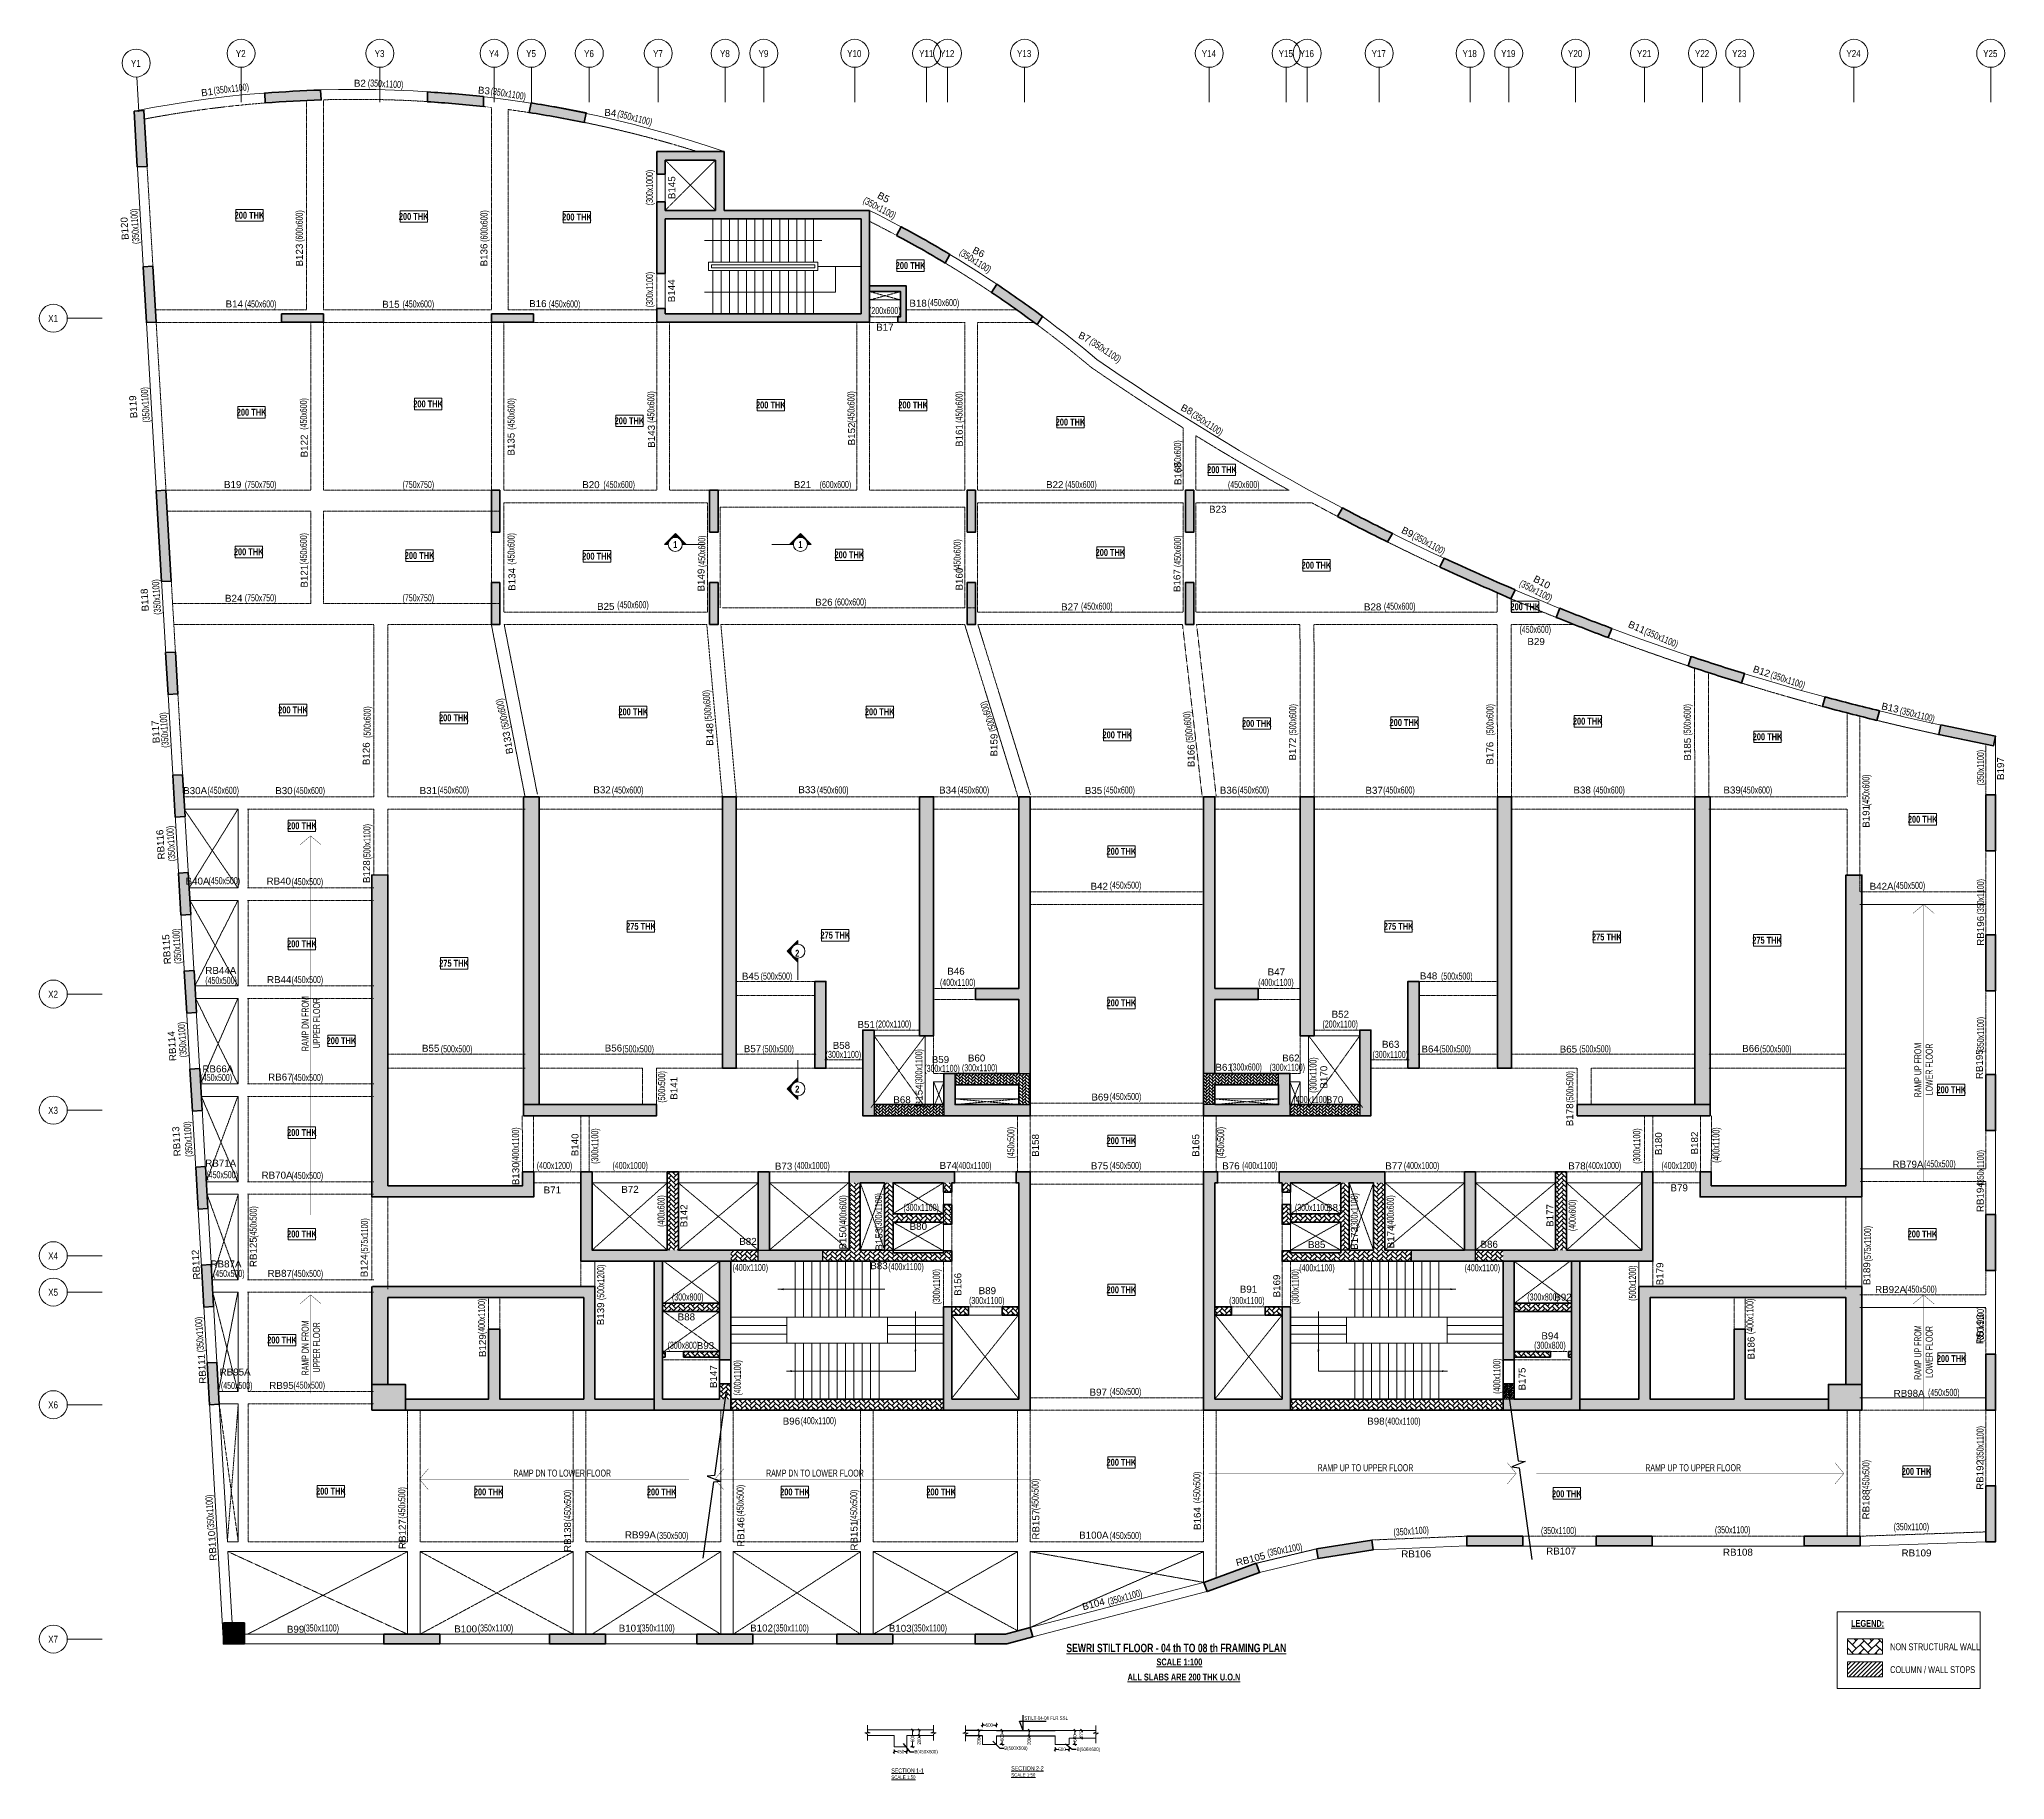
# Model space of a CAD drawing. Header units: millimetres. Extents: x -22 to 70213, y 125 to 62313.
import ezdxf
from ezdxf.enums import TextEntityAlignment as Align

# ---------------------------------------------------------------- set-up
doc = ezdxf.new("R2010")
doc.units = ezdxf.units.MM
doc.linetypes.add('Grid Line', pattern=[2222.5, 1270, -317.5, 317.5, -317.5])
doc.linetypes.add('HIDDEN', pattern=[0.375, 0.25, -0.125])
for name, color, linetype, lineweight in [('A-ANNO-DIMS', 8, 'Continuous', 15), ('A-DETL-MISC', 35, 'Continuous', 15), ('A-FLOR-IDEN', 11, 'Continuous', 9), ('A-GRIDS', 8, 'Continuous', 9), ('A-HIDD-ABVE', 8, 'HIDDEN', 20), ('G-ANNO-SYMB', 1, 'Continuous', 9), ('G-ANNO-TEXT', 231, 'Continuous', 9), ('S-BEAM', 7, 'Continuous', 18), ('S-BEAM-IDEN', 2, 'Continuous', 9), ('S-COL HATCH', 9, 'Continuous', 0), ('S-COLS', 5, 'Continuous', 35), ('S-GRIDS', 8, 'Continuous', 9), ('SEC TEXT', 50, 'Continuous', 5)]:
    doc.layers.add(name, color=color, linetype=linetype, lineweight=lineweight)
for name, color, linetype in [('Beam Nos', 7, 'Continuous'), ('changes', 7, 'Continuous'), ('dim', 8, 'Continuous'), ('SECTION LINE', 4, 'Continuous'), ('SUNK SLAB', 8, 'Continuous')]:
    doc.layers.add(name, color=color, linetype=linetype)
doc.styles.add('Arial Narrow', font='ARIALN.TTF', dxfattribs={"height": 400})
doc.styles.add('Dim.s & Anno.(Misc.)', font='ARIALN.TTF')
doc.styles.add('SC-BBS1', font='SansSerif')
doc.styles.add('sd', font='ARIALN.TTF')
doc.styles.add('SOBHA', font='swisscl.ttf')
doc.styles.add('Swis721 LtCn BT', font='swisscl.ttf', dxfattribs={"width": 0.9, "height": 233.355162})
doc.styles.add('Swis721 LtCn BT_2', font='swisscl.ttf', dxfattribs={"height": 244.992296})
doc.styles.add('Swis721 LtCn BT_B', font='', dxfattribs={"width": 0.9, "height": 246.918336})
doc.styles.get('Swis721 LtCn BT_B').set_extended_font_data('Swis721 LtCn BT', bold=True)
doc.dimstyles.new('A-GFC-100', dxfattribs={"dimscale": 100, "dimtxt": 1.75, "dimasz": 1.5, "dimexe": 1.5, "dimexo": 0, "dimgap": 1, "dimtad": 1, "dimdsep": 46, "dimtxsty": 'Dim.s & Anno.(Misc.)', "dimblk": 'ARCHTICK', "dimcen": 0, "dimdle": 1.5, "dimclrd": 256, "dimclre": 8, "dimclrt": 6, "dimazin": 2, "dimtfac": 1, "dimtix": 1, "dimtmove": 2, "dimatfit": 3, "dimfxl": 1, "dimtolj": 1, "dimlwd": -1, "dimlwe": 9, "dimarcsym": 0})
doc.dimstyles.new('S-50', dxfattribs={"dimscale": 50, "dimtxt": 2.5, "dimasz": 1.5, "dimexe": 1.5, "dimexo": 1.5, "dimgap": 0.1, "dimtad": 0, "dimdec": 0, "dimrnd": 0.0005, "dimzin": 0, "dimdsep": 46, "dimtxsty": 'SOBHA', "dimblk": 'OBLIQUE', "dimcen": 0.09, "dimclrd": 8, "dimclre": 8, "dimclrt": 6, "dimadec": 0, "dimazin": 0, "dimtfac": 1, "dimtdec": 0, "dimtofl": 0, "dimtmove": 0, "dimatfit": 3, "dimfxl": 1.5, "dimfxlon": 1, "dimtolj": 1, "dimtzin": 0, "dimlwd": -1, "dimlwe": -1, "dimarcsym": 0})
pattern_1 = [(45, (-31966103.18, 21022167.41), (0, 113.13708499), [240, -80]), (135, (-31966046.61, 21022223.98), (9e-15, 113.13708499), [240, -80])]
pattern_2 = [(45, (-31794446.85, 20735559.75), (0, 169.7056275), [360, -120]), (135, (-31794362, 20735644.6), (1e-14, 169.7056275), [360, -120])]
pattern_3 = [(45, (-31794446.85, 20683630.75), (0, 169.7056275), [360, -120]), (135, (-31794362, 20683715.6), (1e-14, 169.7056275), [360, -120])]
pattern_4 = [(45, (-31794446.854, 20735559.75), (0, 113.13708499), [240, -80]), (135, (-31794390.286, 20735616.32), (9e-15, 113.13708499), [240, -80])]

msp = doc.modelspace()

# ---------------------------------------------------------------- texts
at = {"layer": 'A-FLOR-IDEN', "color": 1, "char_height": 246.92, "width": 1155, "attachment_point": 2, "line_spacing_factor": 0.964267, "style": 'Swis721 LtCn BT_B'}
for s, insert in [('200 THK', (7489.3, 56148.6)), ('200 THK', (7489.3, 56148.6)), ('200 THK', (13357.3, 56107.6)), ('200 THK', (13357.3, 56107.6)), ('200 THK', (19191.8, 56086.6)), ('200 THK', (19191.8, 56086.6)), ('200 THK', (31112.3, 54353.1)), ('200 THK', (31112.3, 54353.1)), ('200 THK', (13872.3, 49408.1)), ('200 THK', (13872.3, 49408.1)), ('200 THK', (26120.3, 49370.7)), ('200 THK', (26120.3, 49370.7)), ('200 THK', (31206.3, 49370.7)), ('200 THK', (31206.3, 49370.7)), ('200 THK', (7564.8, 49111.1)), ('200 THK', (7564.8, 49111.1)), ('200 THK', (21067.3, 48806.6)), ('200 THK', (21067.3, 48806.6)), ('200 THK', (36828.3, 48760.6)), ('200 THK', (36828.3, 48760.6)), ('200 THK', (42240.3, 47058.1)), ('200 THK', (42240.3, 47058.1)), ('200 THK', (7461.6, 44123.7)), ('200 THK', (7461.6, 44123.7)), ('200 THK', (13567.8, 43990.6)), ('200 THK', (13567.8, 43990.6)), ('200 THK', (19907.8, 43966.6)), ('200 THK', (19907.8, 43966.6)), ('200 THK', (28924.8, 44018.6)), ('200 THK', (28924.8, 44018.6)), ('200 THK', (38255.8, 44101.6)), ('200 THK', (38255.8, 44101.6)), ('200 THK', (45618.3, 43644.1)), ('200 THK', (45618.3, 43644.1)), ('200 THK', (53079.8, 42161.6)), ('200 THK', (53079.8, 42161.6)), ('200 THK', (9045.3, 38473.1)), ('200 THK', (9045.3, 38473.1)), ('200 THK', (14792.3, 38193.1)), ('200 THK', (14792.3, 38193.1)), ('200 THK', (21203.3, 38406.1)), ('200 THK', (21203.3, 38406.1)), ('200 THK', (30010.8, 38406.1)), ('200 THK', (30010.8, 38406.1)), ('200 THK', (43484.8, 37992.6)), ('200 THK', (43484.8, 37992.6)), ('200 THK', (48760.8, 38023.6)), ('200 THK', (48760.8, 38023.6)), ('200 THK', (55312.3, 38072.1)), ('200 THK', (55312.3, 38072.1)), ('200 THK', (38501.8, 37583.6)), ('200 THK', (38501.8, 37583.6)), ('200 THK', (61737.3, 37516.6)), ('200 THK', (61737.3, 37516.6)), ('200 THK', (67282.8, 34566.1)), ('200 THK', (67282.8, 34566.1)), ('200 THK', (9362.9, 34335)), ('200 THK', (38647.5, 33421.8)), ('275 THK', (21478.8, 30740.3)), ('275 THK', (28422.8, 30426.9, 0)), ('275 THK', (48553.8, 30740.3)), ('275 THK', (55994.8, 30360.9, 0)), ('275 THK', (61723, 30243.9)), ('200 THK', (9362.9, 30115.8)), ('275 THK', (14799.5, 29422.4)), ('200 THK', (38647.5, 28007.6)), ('200 THK', (10775.4, 26655.8)), ('200 THK', (68304.4, 24902.5)), ('200 THK', (9362.9, 23373.8)), ('200 THK', (38647.5, 23081.8)), ('200 THK', (9362.9, 19747.6)), ('200 THK', (67273.9, 19747.6)), ('200 THK', (38647.5, 17754.3)), ('200 THK', (8653.4, 15959.6)), ('200 THK', (68316.9, 15295.6)), ('200 THK', (38647.5, 11589)), ('200 THK', (67061.2, 11265.1)), ('200 THK', (10398.6, 10558.4)), ('200 THK', (16036.4, 10529.6)), ('200 THK', (22219.7, 10529.6)), ('200 THK', (26982.2, 10529.6)), ('200 THK', (32207.2, 10529.6)), ('200 THK', (54564.3, 10465.5))]:
    msp.add_mtext(s, dxfattribs=dict(at, insert=insert))
at = {"layer": 'Beam Nos', "color": 3, "style": 'SC-BBS1'}
for s, rotation, p in [('B1', 7.549164, (6000.7, 60227.8)), ('B3', 355.133948, (15852.1, 60285, 0)), ('B4', 355.133948, (20369.3, 59490, 0)), ('B145', 90, (22779.9, 57010.5, 0)), ('B5', 332.64829, (30056, 56489.9, 0)), ('B123', 90, (9470.9, 54603.5)), ('B136', 90, (16068.4, 54605.8, 0)), ('B6', 332.64829, (33454.5, 54532.6)), ('B144', 90, (22770.1, 53324.8)), ('B7', 332.64829, (37238.7, 51494.1, 0)), ('B8', 332.64829, (40897.8, 48909, 0)), ('B143', 90, (22050.4, 48125.3)), ('B152', 90, (29206, 48212.3, 0)), ('B161', 90, (33052.3, 48156.7, 0)), ('B122', 90, (9646.2, 47782.9)), ('B135', 90, (17036.1, 47846.7, 0)), ('B168', 90, (40868.8, 46793.9, 0)), ('B9', 332.64829, (48783.6, 44528.6, 0)), ('B121', 90, (9646.2, 43129.3)), ('B134', 90, (17067.7, 43014.1, 0)), ('B149', 90, (23825.7, 42990, 0)), ('B160', 90, (33052.3, 43025.2, 0)), ('B167', 90, (40834.6, 42971, 0)), ('B10', 331.961303, (53580.1, 42740.6)), ('B11', 335.988913, (56984.6, 41125.6)), ('B12', 341.267559, (61461.4, 39541)), ('B13', 347.635051, (66077, 38235.7, 0)), ('B133', 99.963771, (16919.4, 37211.2, 0)), ('B148', 90, (24135.8, 37473.5, 0)), ('B159', 90, (34294.7, 37094.1, 0)), ('B172', 90, (44962.9, 36949.6)), ('B185', 90, (59075.2, 36946.4)), ('B126', 90, (11862.1, 36784.7)), ('B166', 90, (41336.4, 36711.3, 0)), ('B176', 90, (52015.9, 36803.6, 0)), ('B191', 90, (65456.6, 34546.5, 0)), ('B128', 90, (11874, 32571.3)), ('B170', 90, (46079.6, 25228.3)), ('B141', 90, (22856.3, 24829.6)), ('B154', 90, (31617.7, 24564.8, 0)), ('B178', 90, (54867.4, 23882.6)), ('B140', 90, (19321, 22808.8)), ('B158', 90, (35775.1, 22787.9, 0)), ('B165', 90, (41504.3, 22787.7, 0)), ('B180', 90, (58044.5, 22851.3)), ('B182', 90, (59329.9, 22874.5)), ('B130', 90, (17203.6, 21777.1, 0)), ('B142', 90, (23212.6, 20271.9)), ('B177', 90, (54162.4, 20284.6)), ('B150', 90, (28891.6, 19476.6)), ('B153', 90, (30184.3, 19434.8, 0)), ('B173', 90, (47173.4, 19465.9)), ('B174', 90, (48471.9, 19520.5)), ('RB125', 90, (7824.5, 18974.6)), ('B124', 90, (11787.8, 18486.9)), ('B179', 90, (58091.5, 18198.5)), ('B189', 90, (65484.4, 18207.5, 0)), ('B156', 90, (33005.1, 17824.7, 0)), ('B169', 90, (44398.3, 17765.2, 0)), ('B139', 90, (20238.7, 16771.1)), ('B129', 90, (16014.1, 15634.8, 0)), ('B186', 90, (61348.1, 15547.2, 0)), ('B147', 90, (24265.7, 14528.4, 0)), ('B175', 90, (53164, 14441.3)), ('B164', 90, (41560.7, 9455.8, 0)), ('RB188', 90, (65456.2, 9958.7, 0)), ('RB127', 90, (13150.1, 8898.8)), ('RB138', 90, (19056, 8797.5)), ('RB146', 90, (25246.1, 8975.1, 0)), ('RB151', 90, (29292.8, 8846.4, 0)), ('RB157', 90, (35789.7, 9238.2, 0))]:
    msp.add_text(s, height=250, rotation=rotation, dxfattribs=at).set_placement(p, align=Align.BOTTOM_CENTER)
for s, p in [('B2', (11434.4, 60543.4, 0)), ('B14', (6946.4, 52656.9, 0)), ('B15', (12542.9, 52644.4, 0)), ('B16', (17794.4, 52668.9, 0)), ('B18', (31381.9, 52683.9, 0)), ('B17', (30196.9, 51827.4, 0)), ('B19', (6889.9, 46206.9, 0)), ('B20', (19691, 46200)), ('B21', (27251, 46200)), ('B22', (36265.5, 46200)), ('B23', (42090.5, 45321.6)), ('B24', (6925.5, 42139.5)), ('B25', (20220.5, 41850.1)), ('B26', (28017, 42001.6)), ('B27', (36804, 41833.1)), ('B28', (47626.3, 41833.1)), ('B29', (53467.3, 40595.6)), ('B30A', (5546.9, 35266.4)), ('B30', (8720.1, 35266.4)), ('B31', (13880.9, 35271.1)), ('B32', (20087.7, 35294.6)), ('B33', (27414.5, 35299.8)), ('B34', (32442.8, 35286.4)), ('B35', (37650.7, 35273.9)), ('B36', (42475.3, 35281.8)), ('B37', (47679.8, 35278)), ('B38', (55112.8, 35289.1)), ('B39', (60472.8, 35289.1)), ('B40A', (5631.8, 32035.4)), ('RB40', (8536, 32033.8)), ('B42', (37855.8, 31850)), ('B42A', (65814.6, 31847.2)), ('RB44A', (6464.6, 28842.2)), ('RB44', (8551.7, 28514.7)), ('B45', (25397, 28635.5)), ('B46', (32736, 28813)), ('B47', (44185.5, 28788)), ('B48', (49624.5, 28646.5)), ('B52', (46471.3, 27276.3)), ('B51', (29528.5, 26910)), ('B55', (13963.3, 26059.8)), ('B56', (20494.9, 26068.3)), ('B57', (25464.3, 26045.2, 0)), ('B58', (28641.6, 26165.2)), ('B60', (33473.1, 25712.4)), ('B62', (44704, 25712.8)), ('B63', (48271.3, 26202.1)), ('B64', (49681.2, 26034.4)), ('B65', (54621.4, 26032.9)), ('B66', (61143.3, 26054.7, 0)), ('RB66A', (6359.7, 25322.9)), ('RB67', (8592.1, 25031.8)), ('B59', (32180.8, 25657.3)), ('B61', (42318.6, 25380.3)), ('B69', (37885.3, 24315.9)), ('B68', (30808.8, 24220.9)), ('B70', (46265.3, 24220.9)), ('RB71A', (6460.6, 21954.3)), ('RB70A', (8474.3, 21525.7)), ('B73', (26576, 21850)), ('B74', (32462.5, 21874.2)), ('B75', (37867, 21861)), ('B76', (42562.5, 21857.5)), ('B77', (48387.5, 21857.5)), ('B78', (54926.5, 21857.5)), ('RB79A', (66757.6, 21917.6)), ('B71', (18311.4, 20996.6)), ('B72', (21086.4, 21019.1)), ('B79', (58581, 21074.1)), ('B81', (46271.6, 20371.1)), ('B80', (31391, 19695.1)), ('B82', (25304.2, 19159.8)), ('B85', (45627, 19046.1)), ('B86', (51791.6, 19055.6)), ('RB87A', (6649.7, 18354.2, 0)), ('RB87', (8569.8, 18018.1)), ('B83', (29985.6, 18289.8)), ('B89', (33858.3, 17398.9)), ('B91', (43189.3, 17453.8, 0)), ('RB92A', (66134.6, 17441.7)), ('B92', (54427.9, 17168.7, 0)), ('B88', (23101.9, 16461.2)), ('B93', (23784.8, 15435.4, 0)), ('B94', (53966.9, 15785, 0)), ('RB95A', (6975.7, 14492.5, 0)), ('RB95', (8632.1, 14013.3, 0)), ('B97', (37820.6, 13772, 0)), ('RB98A', (66798.4, 13729.9, 0)), ('B96', (26855.1, 12737.5, 0)), ('B98', (47742.2, 12736.3, 0)), ('RB99A', (21460.7, 8672.7, 0)), ('B100A', (37663, 8663.7, 0)), ('B99', (9137.1, 5300.2, 0)), ('B100', (15214.6, 5312.7, 0)), ('B101', (21091.4, 5339.7, 0)), ('B102', (25788.5, 5344.5, 0)), ('B103', (30743.4, 5334.2, 0))]:
    msp.add_text(s, height=250, dxfattribs=at).set_placement(p, align=Align.BOTTOM_CENTER)
at = {"layer": 'Beam Nos', "style": 'SC-BBS1'}
for s, rotation, p in [('B120', 93.339, (3225.6, 55564.7, 0)), ('B119', 93.339, (3533.6, 49193.2, 0)), ('B118', 93.339, (3945.1, 42290.7, 0)), ('B117', 93.339, (4334.1, 37578.7, 0)), ('B197', 90, (70267.1, 36254.2, 0)), ('RB116', 93.339, (4510.1, 33550.7, 0)), ('RB196', 90, (69549, 30457.1, 0)), ('RB115', 93.339, (4726.6, 29807.7, 0)), ('RB114', 93.339, (4922.6, 26346.7, 0)), ('RB195', 90, (69509, 25691.4, 0)), ('RB113', 93.339, (5079.1, 22944.2, 0)), ('RB194', 90, (69538.1, 20940.2, 0)), ('RB112', 93.339, (5775.6, 18541.7, 0)), ('RB193', 90, (69529.5, 16223.2, 0)), ('RB111', 93.339, (5992.9, 14817.7, 0)), ('RB192', 90, (69529.5, 11014.6, 0)), ('RB110', 93.339, (6361.7, 8496.2, 0)), ('RB105', 14.57455, (43312, 7812.9, 0)), ('B104', 14.57455, (37698.5, 6205.9, 0))]:
    msp.add_text(s, height=250, rotation=rotation, dxfattribs=at).set_placement(p, align=Align.BOTTOM_CENTER)
for s, p in [('RB106', (49183.1, 7993.3, 0)), ('RB107', (54361.1, 8095.3, 0)), ('RB108', (60679.6, 8053.3, 0)), ('RB109', (67061.1, 8027.3, 0))]:
    msp.add_text(s, height=250, dxfattribs=at).set_placement(p, align=Align.BOTTOM_CENTER)
at = {"layer": 'dim', "color": 6, "char_height": 125, "attachment_point": 1, "style": 'SOBHA'}
for s, insert in [('\\A1;STILT-04-08 FLR SSL', (35181, 2388.4, 0)), ('\\A1; B(450X600) ', (31208, 1188.5)), ('\\A1; B(500X500) ', (34414.9, 1315.2, 0)), ('\\A1; B(500X600) ', (37006.9, 1273.9, 0))]:
    msp.add_mtext(s, dxfattribs=dict(at, insert=insert))
at = {"layer": 'G-ANNO-SYMB', "color": 5, "char_height": 246.9, "width": 330, "line_spacing_factor": 0.964267, "style": 'Swis721 LtCn BT_B'}
for s, insert, attachment_point in [('1', (22706, 44381.5), 2), ('1', (27177.4, 44381.5), 2), ('2', (27063.8, 29532), 8), ('2', (27063.8, 24675.9), 8)]:
    msp.add_mtext(s, dxfattribs=dict(at, insert=insert, attachment_point=attachment_point))
at = {"layer": 'G-ANNO-TEXT', "color": 7, "char_height": 244.992, "attachment_point": 1, "line_spacing_factor": 0.971848, "style": 'Swis721 LtCn BT_2'}
for s, insert, width in [('\\fSwis721 LtCn BT|b1|i0|c0|p34|;\\LLEGEND:', (64722.6, 5831.2), 1299), ('NON STRUCTURAL WALL', (66118.5, 4995.8), 3845.238), ('COLUMN / WALL STOPS', (66118.5, 4179.4), 3845.238)]:
    msp.add_mtext(s, dxfattribs=dict(at, insert=insert, width=width))
at = {"layer": 'G-ANNO-TEXT', "color": 6, "insert": (36681, 4982.2), "char_height": 300, "width": 9013.977, "attachment_point": 1, "line_spacing_factor": 0.971848, "style": 'Swis721 LtCn BT_2'}
msp.add_mtext('{\\fSwis721 LtCn BT|b1|i0|c0|p34;\\LSEWRI STILT FLOOR - 04 th TO 08 th FRAMING PLAN }', dxfattribs=at)
at = {"layer": 'G-ANNO-TEXT', "color": 1, "char_height": 244.992, "attachment_point": 1, "line_spacing_factor": 0.971848, "style": 'Swis721 LtCn BT_2'}
for s, insert, width in [('{\\fSwis721 LtCn BT|b1|i0|c0|p34;\\LSCALE 1:100}', (39902.3, 4454.6), 1551.037), ('{\\fSwis721 LtCn BT|b1|i0|c0|p34;\\LALL SLABS ARE 200 THK U.O.N}', (38868, 3916.2), 3728.693)]:
    msp.add_mtext(s, dxfattribs=dict(at, insert=insert, width=width))
at = {"layer": 'S-BEAM-IDEN', "style": 'Swis721 LtCn BT', "width": 0.8}
for s, rotation, p in [('(350x1100)', 6.479048, (6222.5, 60354.4)), ('(350x1100)', 356.840561, (11715.1, 60634.9)), ('(350x1100)', 350.685393, (16095, 60349.7)), ('(350x1100)', 345.05471, (20618, 59551.9)), ('(300x1000)', 90, (21910.2, 56383.8, 0)), ('(350x1100)', 331.79745, (29390.3, 56480.1)), ('(350x1100)', 93.604421, (3557.3, 55007.4, 0)), ('(600x600)', 90, (9393.5, 55077.4)), ('(600x600)', 90, (15995.8, 55077.4, 0)), ('(350x1100)', 327.983375, (32826.5, 54625.1)), ('(300x1100)', 90, (21910.2, 52736, 0)), ('(450x600)', 360, (7322.8, 52732.6)), ('(450x600)', 360, (12960.4, 52732.6)), ('(450x600)', 360, (18182.9, 52732.6)), ('(200x600)', 360, (29630, 52495.4, 0)), ('(450x600)', 360, (31725, 52780.8, 0)), ('(350x1100)', 326.357118, (37486.7, 51447.4, 0)), ('(350x1100)', 93.604421, (3929.5, 48627.7, 0)), ('(450x600)', 90, (9543.9, 48364.1, 0)), ('(450x600)', 90, (16962.6, 48362.9)), ('(450x600)', 90, (21960.5, 48610, 0)), ('(450x600)', 90, (29110.5, 48610, 0)), ('(450x600)', 90, (32971.1, 48610, 0)), ('(350x1100)', 326.357118, (41121.8, 48842.5)), ('(450x600)', 90, (40778.1, 46855.8, 0)), ('(750x750)', 360, (7322.8, 46282.6)), ('(750x750)', 360, (12960.4, 46282.6)), ('(450x600)', 360, (20137.1, 46282.6)), ('(600x600)', 360, (27864.3, 46282.6)), ('(450x600)', 360, (36638.9, 46282.6)), ('(450x600)', 360, (42457, 46282.6)), ('(450x600)', 90, (9543.9, 43543.3, 0)), ('(450x600)', 90, (16962.6, 43542.1)), ('(450x600)', 90, (23778.1, 43457.1, 0)), ('(450x600)', 90, (40778.1, 43457.1, 0)), ('(350x1100)', 331.043018, (49028, 44497.1)), ('(450x600)', 90, (32903.1, 43320.6, 0)), ('(350x1100)', 332.517574, (52843.5, 42794.3)), ('(350x1100)', 93.604421, (4330.1, 41760.1, 0)), ('(750x750)', 360, (7322.8, 42232.6)), ('(750x750)', 360, (12960.4, 42232.6)), ('(450x600)', 360, (20629.7, 41985.3)), ('(600x600)', 360, (28404.6, 42082.6)), ('(450x600)', 360, (37205.6, 41932.6)), ('(450x600)', 360, (48029.9, 41932.6)), ('(450x600)', 360, (52873, 41104.7)), ('(350x1100)', 336.769663, (57314.8, 41064.8)), ('(350x1100)', 341.716901, (61827.5, 39501)), ('(500x600)', 95.079556, (24021.2, 37945.9, 0)), ('(350x1100)', 93.604421, (4607.5, 37006.5, 0)), ('(500x600)', 90, (11819.6, 37351.9)), ('(500x600)', 103.063954, (16781.1, 37677.4)), ('(500x600)', 109.177342, (34189, 37621.3, 0)), ('(500x600)', 96.261232, (41219.5, 37190.2, 0)), ('(500x600)', 90, (44894.4, 37433.3)), ('(500x600)', 90, (51944.4, 37433.3, 0)), ('(500x600)', 90, (58994.4, 37433.3)), ('(350x1100)', 345.468765, (66450, 38222.4)), ('(350x1100)', 90, (69472.3, 35654.8)), ('(450x600)', 90, (65379.4, 34916.4)), ('(450x600)', 360, (5986.6, 35353.3)), ('(450x600)', 360, (9061.8, 35348.4)), ('(350x1100)', 93.604421, (4844.1, 32950.8, 0)), ('(500x1100)', 90, (11811.6, 33008.1)), ('(450x500)', 360, (6025.8, 32124.3)), ('(450x500)', 360, (8993.8, 32090.8)), ('(350x1100)', 90, (69472.3, 31041.2, 0)), ('(350x1100)', 93.604421, (5058, 29285.1, 0)), ('(450x500)', 360, (5911.2, 28562.2)), ('(450x500)', 360, (8993.8, 28590.8)), ('(500x500)', 360, (25757.5, 28716, 0)), ('(400x1100)', 360, (32166, 28491.4, 0)), ('RAMP DN FROM', 90, (9605.6, 26159.2)), ('UPPER FLOOR', 90, (10010.5, 26261.8)), ('(350x1100)', 93.604421, (5252.8, 25944.8, 0)), ('(200x1100)', 360, (29869.9, 27001.4, 0)), ('(350x1100)', 90, (69472.3, 26113.3)), ('(500x500)', 360, (14327.9, 26116)), ('(500x500)', 360, (20816.4, 26116)), ('(500x500)', 360, (25817.9, 26116)), ('(300x1100)', 360, (28080.6, 25916)), ('(300x1100)', 90, (31533.9, 24963.7, 0)), ('RAMP UP FROM', 90, (67234.3, 24506.8)), ('LOWER FLOOR', 90, (67639.3, 24577.7)), ('(450x500)', 360, (5739.4, 25090.8)), ('(450x500)', 360, (8993.8, 25090.8)), ('(300x1100)', 360, (31606.7, 25417.4, 0)), ('(300x1100)', 360, (32951, 25439.3, 0)), ('(300x1100)', 90, (45619.2, 24668.9, 0)), ('(500x500)', 90, (22342.3, 24317.9)), ('(500x500)', 90, (54798.6, 24317.9)), ('(350x1100)', 93.604421, (5460.3, 22389.2, 0)), ('(400x1100)', 90, (17121.6, 22167.3)), ('(450x500)', 90, (34821.7, 22322, 0)), ('(450x500)', 90, (42319.2, 22322, 0)), ('(400x1100)', 90, (60019.3, 22167.3)), ('(300x1100)', 90, (19953.8, 22131.8)), ('(300x1100)', 90, (57187.1, 22131.8)), ('(450x500)', 360, (5949.8, 21617.7)), ('(450x500)', 360, (8993.8, 21590.8)), ('(400x1200)', 360, (17756.1, 21948.7)), ('(400x1000)', 360, (20460.5, 21948.7)), ('(400x1000)', 360, (26960.5, 21948.7)), ('(400x1100)', 360, (32740.5, 21948.7)), ('(450x500)', 360, (38230.9, 21948.7)), ('(350x1100)', 90, (69472.3, 21357.3)), ('(450x500)', 90, (7748, 19489.6, 0)), ('(400x600)', 90, (22321.7, 19880.7)), ('(400x600)', 90, (28821.7, 19880.7)), ('(300x1100)', 90, (30091.7, 19818.1)), ('(300x1100)', 360, (30858.2, 20449.4)), ('(300x1100)', 90, (47093.8, 19818.1)), ('(400x600)', 90, (48384.3, 19880.7, 0)), ('(400x600)', 90, (54881.6, 19729.1, 0)), ('(575x1100)', 90, (11723.4, 18919.2, 0)), ('(575x1100)', 90, (65436.4, 18645.1)), ('(450x500)', 360, (6187.8, 18090.8)), ('(450x500)', 360, (8993.8, 18090.8)), ('(500x1200)', 90, (20165.6, 17265.4)), ('(400x1100)', 360, (24753.5, 18303.3)), ('(400x1100)', 360, (30319.4, 18332.1)), ('(400x1100)', 360, (45003.8, 18292.9)), ('(400x1100)', 360, (50913.5, 18292.9)), ('(300x1100)', 90, (32160.3, 17104.4, 0)), ('(300x1100)', 90, (44980.7, 17104.4, 0)), ('(500x1200)', 90, (57032.6, 17234.5)), ('(400x1100)', 90, (15907.2, 16047.3)), ('(300x800)', 360, (22588.3, 17248.7)), ('(300x1100)', 360, (33204.3, 17123.5)), ('(300x800)', 360, (53154.3, 17248.7)), ('(400x1100)', 90, (61233.7, 16047.3)), ('(350x1100)', 93.604421, (5867.6, 15407.1, 0)), ('RAMP DN FROM', 90, (9605.6, 14572.7)), ('(350x1100)', 90, (69472.3, 15759.8)), ('UPPER FLOOR', 90, (10010.5, 14675.3)), ('(300x800)', 360, (22430.2, 15523.5)), ('RAMP UP FROM', 90, (67234.3, 14414.8)), ('LOWER FLOOR', 90, (67639.3, 14485.7)), ('(400x1100)', 90, (25048.3, 13850.1)), ('(400x1100)', 90, (52187, 13912.6)), ('(450x500)', 360, (6468.6, 14086.4)), ('(450x500)', 360, (9061.8, 14098.4)), ('(450x500)', 360, (38230.9, 13873.5)), ('(400x1100)', 360, (27188.6, 12827.2)), ('(400x1100)', 360, (48070.1, 12811.9)), ('(350x1100)', 90, (69458.4, 11495.8, 0)), ('(450x500)', 90, (65378.2, 10420.6)), ('(450x500)', 90, (35689.3, 9756)), ('(450x500)', 90, (41466.2, 10005.1)), ('(350x1100)', 93.604421, (6238.3, 9053.1, 0)), ('(450x500)', 90, (13058, 9453.3)), ('(450x500)', 90, (18982.1, 9360.9)), ('(450x500)', 90, (25147.5, 9533.9)), ('(450x500)', 90, (29208, 9360.9)), ('(350x1100)', 4.137547, (48378.6, 8841.1, 0)), ('(350x500)', 360, (22046.1, 8727.5)), ('(450x500)', 360, (38230.9, 8723.5)), ('(350x1100)', 10.788367, (43885, 8104.5)), ('(350x1100)', 15.483236, (38191.7, 6356.6)), ('(350x1100)', 360, (9421.2, 5420.8)), ('(350x1100)', 360, (15647.7, 5420.8)), ('(350x1100)', 360, (21418.7, 5420.8)), ('(350x1100)', 360, (26210.2, 5420.8)), ('(350x1100)', 360, (31147.9, 5420.8))]:
    msp.add_text(s, height=250, rotation=rotation, dxfattribs=at).set_placement(p)
for s, p in [('(450x600)', (14206.7, 35364.2)), ('(450x600)', (20438.8, 35364.2)), ('(450x600)', (27770.1, 35364.2)), ('(450x600)', (32795.3, 35364.2)), ('(450x600)', (38004.7, 35364.2)), ('(450x600)', (42796.6, 35364.2)), ('(450x600)', (48003.6, 35364.2)), ('(450x600)', (55511.9, 35364.2)), ('(450x600)', (60775.9, 35364.2)), ('(450x500)', (38230.9, 31964.2)), ('(450x500)', (66243.5, 31956.6)), ('(500x500)', (50071, 28716, 0)), ('(400x1100)', (43537.2, 28491.4, 0)), ('(200x1100)', (45833.3, 27001.4, 0)), ('(300x1100)', (47622.6, 25916)), ('(500x500)', (50010.6, 26116)), ('(500x500)', (55012.1, 26116)), ('(500x500)', (61468.1, 26116)), ('(300x600)', (42541.5, 25465.7)), ('(300x1100)', (43942.1, 25455.1, 0)), ('(450x500)', (38230.9, 24414.2)), ('(400x1100)', (44798.7, 24307.2, 0)), ('(400x1100)', (42962.7, 21948.7)), ('(400x1000)', (48742.7, 21948.7)), ('(400x1000)', (55242.7, 21948.7)), ('(400x1200)', (57947.1, 21948.7)), ('(450x500)', (67333.5, 22008.7, 0)), ('(300x1100)', (44850.4, 20449.4)), ('(450x500)', (66661, 17525.9, 0)), ('(300x1100)', (42498.9, 17123.5)), ('(300x800)', (53398.3, 15523.5)), ('(450x500)', (67474.2, 13840.1)), ('RAMP UP TO UPPER FLOOR', (45659.7, 11147.7)), ('RAMP UP TO UPPER FLOOR', (57369.4, 11147.7)), ('RAMP DN TO LOWER FLOOR', (16918, 10955.7)), ('RAMP DN TO LOWER FLOOR', (25951, 10955.7)), ('(350x1100)', (53642.7, 8903.8, 0)), ('(350x1100)', (59858.7, 8930.5)), ('(350x1100)', (66244.1, 9040))]:
    msp.add_text(s, height=250, dxfattribs=at).set_placement(p)
at = {"layer": 'SEC TEXT', "color": 1, "linetype": 'ByBlock', "char_height": 150, "width": 1170.106, "attachment_point": 1, "rotation": 0.010721, "style": 'sd'}
for s, insert in [('{\\fSwis721 LtCn BT|b0|i0|c0|p34;\\LSECTION 1-1\\P\\H0.83333x;SCALE 1:50}', (30426.4, 524.9)), ('{\\fSwis721 LtCn BT|b0|i0|c0|p34;\\LSECTION 2-2\\P\\H0.83333x;SCALE 1:50}', (34711.5, 607))]:
    msp.add_mtext(s, dxfattribs=dict(at, insert=insert))

# ---------------------------------------------------------------- blocks, each defined once
blk = doc.blocks.new('A$C0921b736')
at = {"layer": 'S-COL HATCH', "transparency": 33554687}
h = blk.add_hatch(color=256, dxfattribs=at)
h.dxf.hatch_style = 1
h.paths.add_polyline_path([(5425, 11675), (5425, 11275), (10175, 11275), (10175, 11675)])
h.paths.add_polyline_path([(5425, 11675), (5975, 11675), (5975, 22675), (5425, 22675)])
h = blk.add_hatch(color=256, dxfattribs=at)
h.dxf.hatch_style = 1
h.paths.add_polyline_path([(12525, 12975), (13025, 12975), (13025, 22675), (12525, 22675)])
h = blk.add_hatch(color=256, dxfattribs=at)
h.dxf.hatch_style = 1
h.paths.add_polyline_path([(19575, 14135), (20075, 14135), (20075, 22675), (19575, 22675)])
h = blk.add_hatch(color=256, dxfattribs=at)
h.dxf.hatch_style = 1
h.paths.add_polyline_path([(23525, 22675), (23125, 22675), (23125, 15825), (21575, 15825), (21575, 15425), (23125, 15425), (23125, 12785), (23525, 12785)])
h = blk.add_hatch(color=256, dxfattribs=at)
h.dxf.hatch_style = 1
h.paths.add_polyline_path([(29725, 12785), (30125, 12785), (30125, 15425), (31675, 15425), (31675, 15825), (30125, 15825), (30125, 22675), (29725, 22675)])
h = blk.add_hatch(color=256, dxfattribs=at)
h.dxf.hatch_style = 1
h.paths.add_polyline_path([(33675, 14135), (33175, 14135), (33175, 22675), (33675, 22675)])
h = blk.add_hatch(color=256, dxfattribs=at)
h.dxf.hatch_style = 1
h.paths.add_polyline_path([(40725, 12975), (40225, 12975), (40225, 22675), (40725, 22675)])
h = blk.add_hatch(color=256, dxfattribs=at)
h.dxf.hatch_style = 1
h.paths.add_polyline_path([(43075, 11675), (43075, 11275), (47825, 11275), (47825, 11675)])
h.paths.add_polyline_path([(47825, 22675), (47275, 22675), (47275, 11675), (47825, 11675)])
h = blk.add_hatch(color=256, dxfattribs=at)
h.dxf.hatch_style = 1
h.paths.add_polyline_path([(5785, 8375), (5785, 9275), (5385, 9275), (5385, 8775), (575, 8775), (575, 19875), (0, 19879), (0, 8375)])
h = blk.add_hatch(color=256, dxfattribs=at)
h.dxf.hatch_style = 1
h.paths.add_polyline_path([(53250, 8375), (53250, 19875), (52675, 19875), (52675, 8775), (47865, 8775), (47865, 9275), (47465, 9275), (47465, 8375)])
h = blk.add_hatch(color=256, dxfattribs=at)
h.dxf.hatch_style = 1
h.paths.add_polyline_path([(15825, 12975), (16225, 12975), (16225, 16075), (15825, 16075)])
h = blk.add_hatch(color=256, dxfattribs=at)
h.dxf.hatch_style = 1
h.paths.add_polyline_path([(37425, 16075), (37025, 16075), (37025, 12975), (37425, 12975)])
h = blk.add_hatch(color=256, dxfattribs=at)
h.dxf.hatch_style = 1
h.paths.add_polyline_path([(17945, 14335), (17545, 14335), (17545, 11275), (17945, 11275), (17945, 11675)])
h = blk.add_hatch(color=256, dxfattribs=at)
h.dxf.hatch_style = 1
h.paths.add_polyline_path([(35305, 11675), (35305, 11275), (35705, 11275), (35705, 14335), (35305, 14335)])
h = blk.add_hatch(color=256, dxfattribs=at)
h.dxf.hatch_style = 1
h.paths.add_polyline_path([(23525, 11275), (23525, 11675), (23125, 11675), (20845, 11675), (20845, 12385), (20845, 12785), (20445, 12785), (20445, 11675), (20445, 11275)])
at = {"layer": 'S-COL HATCH'}
h = blk.add_hatch(dxfattribs=at)
h.set_pattern_fill('AR-HBONE', color=256, scale=20)
h.set_pattern_definition(pattern_4)
h.paths.add_polyline_path([(23125, 12385), (23125, 11692), (23125, 11692), (23125, 11675), (23525, 11675), (23525, 12785), (20845, 12785), (20845, 12485), (20845, 12385)])
at = {"layer": 'S-COL HATCH', "transparency": 33554687}
h = blk.add_hatch(color=256, dxfattribs=at)
h.dxf.hatch_style = 1
h.paths.add_polyline_path([(32805, 11275), (32805, 11675), (32805, 12785), (32405, 12785), (32405, 12385), (32405, 11675), (30125, 11675), (29725, 11675), (29725, 11275)])
at = {"layer": 'S-COL HATCH'}
h = blk.add_hatch(dxfattribs=at)
h.set_pattern_fill('AR-HBONE', color=256, scale=20)
h.set_pattern_definition(pattern_4)
h.paths.add_polyline_path([(30125, 12385), (30125, 11692), (30125, 11692), (30125, 11675), (29725, 11675), (29725, 12785), (32405, 12785), (32405, 12485), (32405, 12385)])
h = blk.add_hatch(dxfattribs=at)
h.set_pattern_fill('AR-HBONE', color=256, scale=20)
h.set_pattern_definition(pattern_1)
h.paths.add_polyline_path([(20445, 11275), (20445, 11675), (17945, 11675), (17945, 11275)])
h = blk.add_hatch(dxfattribs=at)
h.set_pattern_fill('AR-HBONE', color=256, scale=20)
h.set_pattern_definition(pattern_1)
h.paths.add_polyline_path([(35305, 11275), (35305, 11675), (32805, 11675), (32805, 11275)])
at = {"layer": 'S-COL HATCH', "transparency": 33554687}
h = blk.add_hatch(color=256, dxfattribs=at)
h.dxf.hatch_style = 1
h.paths.add_polyline_path([(12825, 6075), (12825, 6475), (7871, 6475), (7871, 9275), (7471, 9275), (7471, 6075)])
at = {"layer": 'S-COL HATCH'}
h = blk.add_hatch(dxfattribs=at)
h.set_pattern_fill('AR-HBONE', color=256, scale=30)
h.set_pattern_definition(pattern_2)
h.paths.add_polyline_path([(10555, 6475), (10955, 6475), (10955, 9275), (10555, 9275)])
at = {"layer": 'S-COL HATCH', "transparency": 33554687}
h = blk.add_hatch(color=256, dxfattribs=at)
h.dxf.hatch_style = 1
h.paths.add_polyline_path([(13805, 9275), (14205, 9275), (14205, 6475), (13805, 6475)])
h = blk.add_hatch(color=256, dxfattribs=at)
h.dxf.hatch_style = 1
h.paths.add_polyline_path([(17055, 9275), (20825, 9275), (20825, 8875), (17055, 8875)])
h = blk.add_hatch(color=256, dxfattribs=at)
h.dxf.hatch_style = 1
h.paths.add_polyline_path([(20725, 4450), (20425, 4450), (20425, 1150), (20425, 750), (23125, 750), (23525, 750), (23525, 1150), (23525, 1150), (23525, 9275), (23025, 9275), (23025, 8875), (23125, 8875), (23125, 1150), (23125, 1150), (20725, 1150), (20725, 1150)])
h = blk.add_hatch(color=256, dxfattribs=at)
h.dxf.hatch_style = 1
h.paths.add_polyline_path([(32525, 4450), (32825, 4450), (32825, 1150), (32825, 750), (30125, 750), (29725, 750), (29725, 1150), (29725, 1150), (29725, 9275), (30225, 9275), (30225, 8875), (30125, 8875), (30125, 1150), (30125, 1150), (32525, 1150), (32525, 1150)])
h = blk.add_hatch(color=256, dxfattribs=at)
h.dxf.hatch_style = 1
h.paths.add_polyline_path([(36195, 9275), (32425, 9275), (32425, 8875), (36195, 8875)])
h = blk.add_hatch(color=256, dxfattribs=at)
h.dxf.hatch_style = 1
h.paths.add_polyline_path([(39445, 9275), (39045, 9275), (39045, 6475), (39445, 6475)])
h = blk.add_hatch(color=256, dxfattribs=at)
h.dxf.hatch_style = 1
h.paths.add_polyline_path([(40425, 6075), (40425, 6475), (45379, 6475), (45379, 9275), (45779, 9275), (45779, 6075)])
at = {"layer": 'S-COL HATCH'}
h = blk.add_hatch(dxfattribs=at)
h.set_pattern_fill('AR-HBONE', color=256, scale=30)
h.set_pattern_definition(pattern_2)
h.paths.add_polyline_path([(42695, 6475), (42295, 6475), (42295, 9275), (42695, 9275)])
h = blk.add_hatch(dxfattribs=at)
h.set_pattern_fill('AR-HBONE', color=256, scale=30)
h.set_pattern_definition(pattern_2)
h.paths.add_polyline_path([(18325, 8875), (18625, 8875), (18625, 7775), (20425, 7775), (20425, 8100), (20725, 8100), (20725, 7398), (20425, 7398), (20425, 7475), (18625, 7475), (18625, 6375), (20425, 6375), (20425, 6453), (20725, 6453), (20725, 6075), (16105, 6075), (16105, 6475), (18325, 6475)])
h = blk.add_hatch(dxfattribs=at)
h.set_pattern_fill('AR-HBONE', color=256, scale=30)
h.set_pattern_definition(pattern_2)
h.paths.add_polyline_path([(17055, 6475), (17455, 6475), (17455, 8875), (17055, 8875)])
h = blk.add_hatch(dxfattribs=at)
h.set_pattern_fill('AR-HBONE', color=256, scale=30)
h.set_pattern_definition(pattern_2)
h.paths.add_polyline_path([(20425, 8875), (20725, 8875), (20725, 8550), (20425, 8550)])
h = blk.add_hatch(dxfattribs=at)
h.set_pattern_fill('AR-HBONE', color=256, scale=30)
h.set_pattern_definition(pattern_2)
h.paths.add_polyline_path([(34925, 8875), (34625, 8875), (34625, 7775), (32825, 7775), (32825, 8100), (32525, 8100), (32525, 7398), (32825, 7398), (32825, 7475), (34625, 7475), (34625, 6375), (32825, 6375), (32825, 6453), (32525, 6453), (32525, 6075), (37145, 6075), (37145, 6475), (34925, 6475)])
h = blk.add_hatch(dxfattribs=at)
h.set_pattern_fill('AR-HBONE', color=256, scale=30)
h.set_pattern_definition(pattern_2)
h.paths.add_polyline_path([(32825, 8875), (32525, 8875), (32525, 8550), (32825, 8550)])
h = blk.add_hatch(dxfattribs=at)
h.set_pattern_fill('AR-HBONE', color=256, scale=30)
h.set_pattern_definition(pattern_2)
h.paths.add_polyline_path([(36195, 6475), (35795, 6475), (35795, 8875), (36195, 8875)])
h = blk.add_hatch(dxfattribs=at)
h.set_pattern_fill('AR-HBONE', color=256, scale=30)
h.set_pattern_definition(pattern_2)
h.paths.add_polyline_path([(13805, 6475), (12825, 6475), (12825, 6075), (13805, 6075)])
at = {"layer": 'S-COL HATCH', "transparency": 33554687}
h = blk.add_hatch(color=256, dxfattribs=at)
h.dxf.hatch_style = 1
h.paths.add_polyline_path([(13805, 6475), (16105, 6475), (16105, 6075), (13805, 6075)])
h = blk.add_hatch(color=256, dxfattribs=at)
h.dxf.hatch_style = 1
h.paths.add_polyline_path([(39445, 6475), (37145, 6475), (37145, 6075), (39445, 6075)])
at = {"layer": 'S-COL HATCH'}
h = blk.add_hatch(dxfattribs=at)
h.set_pattern_fill('AR-HBONE', color=256, scale=30)
h.set_pattern_definition(pattern_2)
h.paths.add_polyline_path([(39445, 6475), (40425, 6475), (40425, 6075), (39445, 6075)])
at = {"layer": 'S-COL HATCH', "transparency": 33554687}
h = blk.add_hatch(color=256, dxfattribs=at)
h.dxf.hatch_style = 1
h.paths.add_polyline_path([(10385, 6075), (10085, 6075), (10085, 750), (10385, 750), (12825, 750), (12825, 1150), (10385, 1150), (10385, 2850), (10385, 2850), (10385, 2850)])
h = blk.add_hatch(color=256, dxfattribs=at)
h.dxf.hatch_style = 1
h.paths.add_polyline_path([(12825, 6075), (12425, 6075), (12425, 6075), (12425, 4575), (12425, 4575), (12425, 4275), (12425, 2550), (12825, 2550)])
h = blk.add_hatch(color=256, dxfattribs=at)
h.dxf.hatch_style = 1
h.paths.add_polyline_path([(40425, 6075), (40825, 6075), (40825, 6075), (40825, 4575), (40825, 4575), (40825, 4275), (40825, 2550), (40425, 2550)])
h = blk.add_hatch(color=256, dxfattribs=at)
h.dxf.hatch_style = 1
h.paths.add_polyline_path([(42865, 6075), (43165, 6075), (43165, 750), (42865, 750), (40425, 750), (40425, 1150), (42865, 1150), (42865, 2850), (42865, 2850), (42865, 2850)])
h = blk.add_hatch(color=256, dxfattribs=at)
h.dxf.hatch_style = 1
h.paths.add_polyline_path([(7571, 4775), (7571, 1150), (4571, 1150), (4571, 3648), (4171, 3648), (4171, 1150), (1200, 1150), (1200, 750), (10085, 750), (10085, 1150), (7971, 1150), (7971, 5175), (0, 5175), (0, 1675), (575, 1675), (575, 4775)])
h = blk.add_hatch(color=256, dxfattribs=at)
h.dxf.hatch_style = 1
h.paths.add_polyline_path([(52675, 4775), (52675, 1675), (53250, 1675), (53250, 5175), (45279, 5175), (45279, 1150), (43165, 1150), (43165, 750), (52050, 750), (52050, 1150), (49079, 1150), (49079, 3648), (48679, 3648), (48679, 1150), (45679, 1150), (45679, 4775)])
at = {"layer": 'S-COL HATCH'}
h = blk.add_hatch(dxfattribs=at)
h.set_pattern_fill('AR-HBONE', color=256, scale=30)
h.set_pattern_definition(pattern_2)
h.paths.add_polyline_path([(12425, 4575), (10385, 4575), (10385, 4275), (12425, 4275)])
h = blk.add_hatch(dxfattribs=at)
h.set_pattern_fill('AR-HBONE', color=256, scale=30)
h.set_pattern_definition(pattern_3)
h.paths.add_polyline_path([(21325, 4150), (21325, 4450), (20725, 4450), (20725, 4150)])
h.paths.add_polyline_path([(23125, 4150), (23125, 4450), (22525, 4450), (22525, 4150)])
h = blk.add_hatch(dxfattribs=at)
h.set_pattern_fill('AR-HBONE', color=256, scale=30)
h.set_pattern_definition(pattern_3)
h.paths.add_polyline_path([(32525, 4150), (32525, 4450), (31925, 4450), (31925, 4150)])
h.paths.add_polyline_path([(30725, 4150), (30725, 4450), (30125, 4450), (30125, 4150)])
h = blk.add_hatch(dxfattribs=at)
h.set_pattern_fill('AR-HBONE', color=256, scale=30)
h.set_pattern_definition(pattern_2)
h.paths.add_polyline_path([(40825, 4275), (42865, 4275), (42865, 4575), (40825, 4575)])
h = blk.add_hatch(dxfattribs=at)
h.set_pattern_fill('AR-HBONE', color=256, scale=30)
h.set_pattern_definition(pattern_2)
h.paths.add_polyline_path([(10485, 2850), (10385, 2850), (10385, 2650), (10485, 2650)])
h = blk.add_hatch(dxfattribs=at)
h.set_pattern_fill('AR-HBONE', color=256, scale=30)
h.set_pattern_definition(pattern_2)
h.paths.add_polyline_path([(11135, 2850), (11135, 2650), (12425, 2650), (12425, 2850)])
h = blk.add_hatch(dxfattribs=at)
h.set_pattern_fill('AR-HBONE', color=256, scale=30)
h.set_pattern_definition(pattern_2)
h.paths.add_polyline_path([(42115, 2850), (42115, 2650), (40825, 2650), (40825, 2850)])
h = blk.add_hatch(dxfattribs=at)
h.set_pattern_fill('AR-HBONE', color=256, scale=30)
h.set_pattern_definition(pattern_2)
h.paths.add_polyline_path([(42765, 2850), (42865, 2850), (42865, 2650), (42765, 2650)])
at = {"layer": 'S-COL HATCH', "transparency": 33554687}
h = blk.add_hatch(color=256, dxfattribs=at)
h.dxf.hatch_style = 1
h.paths.add_polyline_path([(0, 1675), (0, 750), (1200, 750), (1200, 1675)])
at = {"layer": 'S-COL HATCH'}
h = blk.add_hatch(dxfattribs=at)
h.set_pattern_fill('AR-HBONE', color=256, scale=30)
h.set_pattern_definition(pattern_2)
h.paths.add_polyline_path([(12825, 1700), (12425, 1700), (12425, 1150), (12825, 1150)])
h = blk.add_hatch(dxfattribs=at)
h.set_pattern_fill('AR-HBONE', color=256, scale=30)
h.set_pattern_definition(pattern_2)
h.paths.add_polyline_path([(40425, 1700), (40825, 1700), (40825, 1150), (40425, 1150)])
at = {"layer": 'S-COL HATCH', "transparency": 33554687}
h = blk.add_hatch(color=256, dxfattribs=at)
h.dxf.hatch_style = 1
h.paths.add_polyline_path([(53250, 1675), (53250, 750), (52050, 750), (52050, 1675)])
at = {"layer": 'S-COL HATCH'}
h = blk.add_hatch(dxfattribs=at)
h.set_pattern_fill('AR-HBONE', color=256, scale=30)
h.set_pattern_definition(pattern_2)
h.paths.add_polyline_path([(12825, 1150), (20425, 1150), (20425, 750), (12825, 750)])
h = blk.add_hatch(dxfattribs=at)
h.set_pattern_fill('AR-HBONE', color=256, scale=30)
h.set_pattern_definition(pattern_2)
h.paths.add_polyline_path([(40425, 1150), (32825, 1150), (32825, 750), (40425, 750)])
at = {"layer": 'changes'}
for p, q in [((20845, 12385), (20845, 12785)), ((23125, 12785), (23525, 12785)), ((30125, 12785), (29725, 12785)), ((32405, 12385), (32405, 12785)), ((17945, 11675), (17945, 11275)), ((20445, 11675), (20445, 11275)), ((23125, 11675), (23525, 11675)), ((30125, 11675), (29725, 11675)), ((32805, 11675), (32805, 11275)), ((35305, 11675), (35305, 11275))]:
    blk.add_line(p, q, dxfattribs=at)
for points in [[(13805, 6475), (16105, 6475), (16105, 6075), (13805, 6075)], [(39445, 6475), (37145, 6475), (37145, 6075), (39445, 6075)]]:
    blk.add_lwpolyline(points, close=True, dxfattribs=at)
at = {"layer": 'S-COLS'}
for p, q in [((20425, 4450), (20425, 1150)), ((20725, 4450), (20725, 1150)), ((32525, 4450), (32525, 1150)), ((32825, 4450), (32825, 1150)), ((12425, 2550), (12825, 2550)), ((40825, 2550), (40425, 2550)), ((12425, 1700), (12825, 1700)), ((40825, 1700), (40425, 1700)), ((20425, 1150), (20425, 750)), ((32825, 1150), (32825, 750))]:
    blk.add_line(p, q, dxfattribs=at)
for points in [[(5425, 11675), (5425, 22675), (5975, 22675), (5975, 11675), (5425, 11675)], [(23525, 11275), (23525, 22675), (23125, 22675), (23125, 15825), (21575, 15825), (21575, 15425), (23125, 15425), (23125, 12785), (20445, 12785), (20445, 11675), (17945, 11675), (17945, 14335), (17545, 14335), (17545, 11275), (23525, 11275)], [(29725, 11275), (29725, 22675), (30125, 22675), (30125, 15825), (31675, 15825), (31675, 15425), (30125, 15425), (30125, 12785), (32805, 12785), (32805, 11675), (35305, 11675), (35305, 14335), (35705, 14335), (35705, 11275), (29725, 11275)], [(47825, 11675), (47825, 22675), (47275, 22675), (47275, 11675), (47825, 11675)], [(17055, 9275), (20825, 9275), (20825, 8875), (20725, 8875), (20725, 8550), (20425, 8550), (20425, 8875), (19525, 8875), (18625, 8875), (18625, 7775), (20425, 7775), (20425, 8100), (20725, 8100), (20725, 7398), (20425, 7398), (20425, 7475), (18625, 7475), (18625, 6375), (19525, 6375), (20425, 6375), (20425, 6453), (20725, 6453), (20725, 6075), (18625, 6075), (18625, 6075), (7471, 6075), (7471, 9275), (7871, 9275), (7871, 6475), (10555, 6475), (10555, 9275)], [(10555, 9275), (10955, 9275)], [(10955, 9275), (10955, 6475), (13805, 6475), (13805, 9275)], [(13805, 9275), (14205, 9275)], [(14205, 9275), (14205, 6475), (17055, 6475), (17055, 9275)], [(23525, 1150), (23525, 9275), (23025, 9275), (23025, 8875), (23125, 8875), (23125, 1150), (20725, 1150)], [(29725, 1150), (29725, 9275), (30225, 9275), (30225, 8875), (30125, 8875), (30125, 1150), (32525, 1150)], [(36195, 9275), (32425, 9275), (32425, 8875), (32525, 8875), (32525, 8550), (32825, 8550), (32825, 8875), (33725, 8875), (34625, 8875), (34625, 7775), (32825, 7775), (32825, 8100), (32525, 8100), (32525, 7398), (32825, 7398), (32825, 7475), (34625, 7475), (34625, 6375), (33725, 6375), (32825, 6375), (32825, 6453), (32525, 6453), (32525, 6075), (34625, 6075), (34625, 6075), (45779, 6075), (45779, 9275), (45379, 9275), (45379, 6475), (42695, 6475), (42695, 9275)], [(39045, 9275), (39045, 6475), (36195, 6475), (36195, 9275)], [(39445, 9275), (39045, 9275)], [(42295, 9275), (42295, 6475), (39445, 6475), (39445, 9275)], [(42695, 9275), (42295, 9275)], [(10085, 6075), (10085, 750), (10385, 750)], [(10385, 1150), (10385, 6075)], [(12425, 6075), (12425, 1150)], [(12425, 750), (12825, 750), (12825, 6075)], [(40825, 750), (40425, 750), (40425, 6075)], [(40825, 6075), (40825, 1150)], [(43165, 6075), (43165, 750), (42865, 750)], [(42865, 1150), (42865, 6075)], [(0, 5175), (0, 1675), (575, 1675), (575, 4775), (7571, 4775), (7571, 1150), (4571, 1150), (4571, 3648), (4171, 3648), (4171, 1150), (1200, 1150), (1200, 750), (10085, 750)], [(10085, 1150), (7971, 1150), (7971, 5175), (25, 5175)], [(43165, 1150), (45279, 1150), (45279, 5175), (53250, 5175)], [(53250, 5175), (53250, 1675), (52675, 1675), (52675, 4775), (45679, 4775), (45679, 1150), (48679, 1150), (48679, 3648), (49079, 3648), (49079, 1150), (52050, 1150), (52050, 750), (43165, 750)], [(20725, 4150), (21325, 4150), (21325, 4450), (20425, 4450)], [(23125, 4150), (22525, 4150), (22525, 4450), (23125, 4450)], [(30125, 4150), (30725, 4150), (30725, 4450), (30125, 4450)], [(32525, 4150), (31925, 4150), (31925, 4450), (32825, 4450)], [(10485, 2850), (10385, 2850)], [(10485, 2650), (10485, 2850)], [(11135, 2850), (11135, 2650)], [(12425, 2850), (11135, 2850)], [(40825, 2850), (42115, 2850)], [(42115, 2850), (42115, 2650)], [(42765, 2650), (42765, 2850)], [(42765, 2850), (42865, 2850)], [(10385, 2650), (10485, 2650)], [(11135, 2650), (12425, 2650)], [(42115, 2650), (40825, 2650)], [(42865, 2650), (42765, 2650)], [(12425, 1150), (10385, 1150)], [(10385, 750), (12425, 750)], [(20425, 1150), (12825, 1150), (12825, 750), (23125, 750)], [(23125, 750), (23125, 750), (23525, 750), (23525, 1150)], [(30125, 750), (30125, 750), (29725, 750), (29725, 1150)], [(32825, 1150), (40425, 1150), (40425, 750), (30125, 750)], [(40825, 1150), (42865, 1150)], [(42865, 750), (40825, 750)]]:
    blk.add_lwpolyline(points, dxfattribs=at)
at = {"layer": 'S-COLS', "elevation": 0}
for points in [[(12525, 12975), (13025, 12975), (13025, 22675), (12525, 22675)], [(40725, 12975), (40225, 12975), (40225, 22675), (40725, 22675)], [(15825, 16075), (16225, 16075), (16225, 12975), (15825, 12975)], [(37425, 16075), (37025, 16075), (37025, 12975), (37425, 12975)], [(10175, 11675), (5425, 11675), (5425, 11275), (10175, 11275)], [(43075, 11675), (47825, 11675), (47825, 11275), (43075, 11275)], [(0, 750), (1200, 750), (1200, 1675), (0, 1675)], [(53250, 750), (52050, 750), (52050, 1675), (53250, 1675)]]:
    blk.add_lwpolyline(points, close=True, dxfattribs=at)
at = {"layer": 'S-COLS'}
for points in [[(19575, 14135), (20075, 14135), (20075, 22675), (19575, 22675)], [(33675, 14135), (33175, 14135), (33175, 22675), (33675, 22675)], [(0, 8379), (5785, 8375), (5785, 9275), (5385, 9275), (5385, 8775), (575, 8775), (575, 19875), (0, 19879)], [(53250, 8375), (47465, 8375), (47465, 9275), (47865, 9275), (47865, 8775), (52675, 8775), (52675, 19875), (53250, 19875)], [(23125, 12385), (20845, 12385), (20845, 11675), (23125, 11675)], [(30125, 12385), (32405, 12385), (32405, 11675), (30125, 11675)], [(17455, 6475), (18325, 6475), (18325, 8875), (17455, 8875)], [(35795, 6475), (34925, 6475), (34925, 8875), (35795, 8875)], [(12425, 4575), (10385, 4575), (10385, 4275), (12425, 4275)], [(40825, 4575), (42865, 4575), (42865, 4275), (40825, 4275)]]:
    blk.add_lwpolyline(points, close=True, dxfattribs=at)
blk = doc.blocks.new('*U10')
blk.add_lwpolyline([(-28.23, 0), (-1.25, 0), (-0.62, 2.5), (0.62, -2.5), (1.25, 0), (34.3, 0)])
blk = doc.blocks.new('*U9')
blk.add_lwpolyline([(-31.73, 0), (-1.25, 0), (-0.62, 2.5), (0.62, -2.5), (1.25, 0), (28.62, 0)])
blk = doc.blocks.new('_ARCHTICK')
at = {"color": 0, "linetype": 'ByBlock', "const_width": 0.15}
blk.add_lwpolyline([(-0.5, -0.5), (0.5, 0.5)], dxfattribs=at)
blk = doc.blocks.new('A$Cb7cd9481')
at = {"layer": 'S-COL HATCH', "transparency": 33554687}
h = blk.add_hatch(color=256, dxfattribs=at)
h.dxf.hatch_style = 1
h.paths.add_polyline_path([(-9681, 41101), (-9700, 41450, 0.01185), (-11697, 41341), (-11678, 40991, -0.011949)])
h = blk.add_hatch(color=256, dxfattribs=at)
h.dxf.hatch_style = 1
h.paths.add_polyline_path([(-3886, 40864), (-3886, 41216, 0.011892), (-5886, 41384), (-5886, 41033, -0.011992)])
h = blk.add_hatch(color=256, dxfattribs=at)
h.dxf.hatch_style = 1
h.paths.add_polyline_path([(-282, 40295), (-212, 40638, 0.011811), (-2182, 40990), (-2251, 40647, -0.01191)])
h = blk.add_hatch(color=256, dxfattribs=at)
h.dxf.hatch_style = 1
h.paths.add_polyline_path([(-16019, 40721), (-16368, 40700), (-16252, 38704), (-15902, 38724)])
h = blk.add_hatch(color=256, dxfattribs=at)
h.dxf.hatch_style = 1
h.paths.add_polyline_path([(9915, 37151), (4715, 37151), (4715, 39251), (2315, 39251), (2315, 38451), (2615, 38451), (2615, 38951), (4415, 38951), (4415, 37151), (2615, 37151), (2615, 37451), (2315, 37451), (2315, 34901), (2615, 34901), (2615, 36851), (9615, 36851), (9615, 33451), (2615, 33451), (2615, 33651), (2315, 33651), (2315, 33151), (9915, 33151)])
h = blk.add_hatch(color=256, dxfattribs=at)
h.dxf.hatch_style = 1
h.paths.add_polyline_path([(11046, 36567), (10880, 36258, -0.01191), (12618, 35269), (12784, 35577, 0.011811)])
h = blk.add_hatch(color=256, dxfattribs=at)
h.dxf.hatch_style = 1
h.paths.add_polyline_path([(-15694, 35157), (-16043, 35136), (-15927, 33140), (-15578, 33160)])
h = blk.add_hatch(color=256, dxfattribs=at)
h.dxf.hatch_style = 1
h.paths.add_polyline_path([(11225, 34450), (9915, 34450), (9915, 34250), (11025, 34250), (11025, 33350), (10925, 33350), (10925, 33151), (11225, 33150), (11225, 33350)])
h = blk.add_hatch(color=256, dxfattribs=at)
h.dxf.hatch_style = 1
h.paths.add_polyline_path([(14462, 34513), (14267, 34222, -0.01191), (15902, 33069), (16097, 33360, 0.011811)])
h = blk.add_hatch(color=256, dxfattribs=at)
h.dxf.hatch_style = 1
h.paths.add_polyline_path([(-11102, 33451), (-11102, 33151), (-9602, 33151), (-9602, 33451)])
h = blk.add_hatch(color=256, dxfattribs=at)
h.dxf.hatch_style = 1
h.paths.add_polyline_path([(-3600, 33451), (-3600, 33151), (-2100, 33151), (-2100, 33451)])
h = blk.add_hatch(color=256, dxfattribs=at)
h.dxf.hatch_style = 1
h.paths.add_polyline_path([(-15227, 27150), (-15577, 27130), (-15387, 23885), (-15038, 23905)])
h = blk.add_hatch(color=256, dxfattribs=at)
h.dxf.hatch_style = 1
h.paths.add_polyline_path([(-3600, 25651), (-3300, 25651), (-3300, 27151), (-3600, 27151)])
h = blk.add_hatch(color=256, dxfattribs=at)
h.dxf.hatch_style = 1
h.paths.add_polyline_path([(-3600, 25651), (-3300, 25651), (-3300, 27151), (-3600, 27151)])
h = blk.add_hatch(color=256, dxfattribs=at)
h.dxf.hatch_style = 1
h.paths.add_polyline_path([(4200, 25651), (4500, 25651), (4500, 27151), (4200, 27151)])
h = blk.add_hatch(color=256, dxfattribs=at)
h.dxf.hatch_style = 1
h.paths.add_polyline_path([(4200, 25651), (4500, 25651), (4500, 27151), (4200, 27151)])
h = blk.add_hatch(color=256, dxfattribs=at)
h.dxf.hatch_style = 1
h.paths.add_polyline_path([(13400, 25651), (13700, 25651), (13700, 27151), (13400, 27151)])
h = blk.add_hatch(color=256, dxfattribs=at)
h.dxf.hatch_style = 1
h.paths.add_polyline_path([(13400, 25651), (13700, 25651), (13700, 27151), (13400, 27151)])
h = blk.add_hatch(color=256, dxfattribs=at)
h.dxf.hatch_style = 1
h.paths.add_polyline_path([(21200, 25651), (21500, 25651), (21500, 27151), (21200, 27151)])
h = blk.add_hatch(color=256, dxfattribs=at)
h.dxf.hatch_style = 1
h.paths.add_polyline_path([(21200, 25651), (21500, 25651), (21500, 27151), (21200, 27151)])
h = blk.add_hatch(color=256, dxfattribs=at)
h.dxf.hatch_style = 1
h.paths.add_polyline_path([(28420, 25306), (28602, 25607, -0.00603), (26815, 26517), (26634, 26217, 0.006005)])
h = blk.add_hatch(color=256, dxfattribs=at)
h.dxf.hatch_style = 1
h.paths.add_polyline_path([(30445, 24722), (30297, 24405, 0.004309), (32837, 23274), (32985, 23591, -0.004327)])
h = blk.add_hatch(color=256, dxfattribs=at)
h.dxf.hatch_style = 1
h.paths.add_polyline_path([(-3600, 22351), (-3300, 22351), (-3300, 23851), (-3600, 23851)])
h = blk.add_hatch(color=256, dxfattribs=at)
h.dxf.hatch_style = 1
h.paths.add_polyline_path([(-3600, 22351), (-3300, 22351), (-3300, 23851), (-3600, 23851)])
h = blk.add_hatch(color=256, dxfattribs=at)
h.dxf.hatch_style = 1
h.paths.add_polyline_path([(4200, 22351), (4500, 22351), (4500, 23851), (4200, 23851)])
h = blk.add_hatch(color=256, dxfattribs=at)
h.dxf.hatch_style = 1
h.paths.add_polyline_path([(4200, 22351), (4500, 22351), (4500, 23851), (4200, 23851)])
h = blk.add_hatch(color=256, dxfattribs=at)
h.dxf.hatch_style = 1
h.paths.add_polyline_path([(13400, 22351), (13700, 22351), (13700, 23851), (13400, 23851)])
h = blk.add_hatch(color=256, dxfattribs=at)
h.dxf.hatch_style = 1
h.paths.add_polyline_path([(13400, 22351), (13700, 22351), (13700, 23851), (13400, 23851)])
h = blk.add_hatch(color=256, dxfattribs=at)
h.dxf.hatch_style = 1
h.paths.add_polyline_path([(21200, 22351), (21500, 22351), (21500, 23851), (21200, 23851)])
h = blk.add_hatch(color=256, dxfattribs=at)
h.dxf.hatch_style = 1
h.paths.add_polyline_path([(21200, 22351), (21500, 22351), (21500, 23851), (21200, 23851)])
h = blk.add_hatch(color=256, dxfattribs=at)
h.dxf.hatch_style = 1
h.paths.add_polyline_path([(36311, 21885), (36443, 22213, -0.006015), (34578, 22935), (34446, 22609, 0.00603)])
h = blk.add_hatch(color=256, dxfattribs=at)
h.dxf.hatch_style = 1
h.paths.add_polyline_path([(-15239, 21348), (-15152, 19851), (-14802, 19871), (-14890, 21369)])
h = blk.add_hatch(color=256, dxfattribs=at)
h.dxf.hatch_style = 1
h.paths.add_polyline_path([(41071, 20263), (41183, 20599, -0.006015), (39279, 21210), (39167, 20874, 0.00603)])
h = blk.add_hatch(color=256, dxfattribs=at)
h.dxf.hatch_style = 1
h.paths.add_polyline_path([(45907, 18929), (46003, 19269, -0.006016), (44065, 19767), (43970, 19427, 0.006031)])
h = blk.add_hatch(color=256, dxfattribs=at)
h.dxf.hatch_style = 1
h.paths.add_polyline_path([(48195, 18764), (48125, 18421), (50085, 18021), (50155, 18363)])
h = blk.add_hatch(color=256, dxfattribs=at)
h.dxf.hatch_style = 1
h.paths.add_polyline_path([(-14983, 16966), (-14896, 15469), (-14547, 15489), (-14634, 16986)])
h = blk.add_hatch(color=256, dxfattribs=at)
h.dxf.hatch_style = 1
h.paths.add_polyline_path([(50155, 16269), (49805, 16269), (49805, 14269), (50155, 14269)])
h = blk.add_hatch(color=256, dxfattribs=at)
h.dxf.hatch_style = 1
h.paths.add_polyline_path([(-14779, 13466), (-14692, 11969), (-14342, 11989), (-14430, 13486)])
h = blk.add_hatch(color=256, dxfattribs=at)
h.dxf.hatch_style = 1
h.paths.add_polyline_path([(49805, 9269), (50155, 9269), (50155, 11269), (49805, 11269)])
h = blk.add_hatch(color=256, dxfattribs=at)
h.dxf.hatch_style = 1
h.paths.add_polyline_path([(-14575, 9966), (-14488, 8469), (-14138, 8489), (-14226, 9986)])
h = blk.add_hatch(color=256, dxfattribs=at)
h.dxf.hatch_style = 1
h.paths.add_polyline_path([(-14371, 6466), (-14283, 4969), (-13934, 4989), (-14021, 6486)])
h = blk.add_hatch(color=256, dxfattribs=at)
h.dxf.hatch_style = 1
h.paths.add_polyline_path([(50155, 6269), (49805, 6269), (49805, 4269), (50155, 4269)])
h = blk.add_hatch(color=256, dxfattribs=at)
h.dxf.hatch_style = 1
h.paths.add_polyline_path([(-14166, 2964), (-14079, 1466), (-13730, 1486), (-13817, 2984)])
h = blk.add_hatch(color=256, dxfattribs=at)
h.dxf.hatch_style = 1
h.paths.add_polyline_path([(50155, 1269), (49805, 1269), (49805, -731), (50155, -731)])
h = blk.add_hatch(color=256, dxfattribs=at)
h.dxf.hatch_style = 1
h.paths.add_polyline_path([(-13962, -536), (-13875, -2034), (-13525, -2014), (-13613, -516)])
h = blk.add_hatch(color=256, dxfattribs=at)
h.dxf.hatch_style = 1
h.paths.add_polyline_path([(-13758, -4034), (-13671, -5531), (-13321, -5511), (-13409, -4014)])
h = blk.add_hatch(color=256, dxfattribs=at)
h.dxf.hatch_style = 1
h.paths.add_polyline_path([(49805, -5724), (50155, -5724), (50155, -3724), (49805, -3724)])
h = blk.add_hatch(color=256, dxfattribs=at)
h.dxf.hatch_style = 1
h.paths.add_polyline_path([(49805, -10421), (50155, -10421), (50155, -8421), (49805, -8421)])
h = blk.add_hatch(color=256, dxfattribs=at)
h.dxf.hatch_style = 1
h.paths.add_polyline_path([(25886, -10678), (25942, -11024), (27916, -10706), (27860, -10360)])
h = blk.add_hatch(color=256, dxfattribs=at)
h.dxf.hatch_style = 1
h.paths.add_polyline_path([(31255, -10224), (31255, -10574), (33255, -10574), (33255, -10224)])
h = blk.add_hatch(color=256, dxfattribs=at)
h.dxf.hatch_style = 1
h.paths.add_polyline_path([(35880, -10224), (35880, -10574), (37880, -10574), (37880, -10224)])
h = blk.add_hatch(color=256, dxfattribs=at)
h.dxf.hatch_style = 1
h.paths.add_polyline_path([(43315, -10224), (43315, -10574), (45315, -10574), (45315, -10224)])
h = blk.add_hatch(color=256, dxfattribs=at)
h.dxf.hatch_style = 1
h.paths.add_polyline_path([(23855, -11522), (23735, -11193), (21855, -11874), (21974, -12203)])
h = blk.add_hatch(color=256, dxfattribs=at)
h.dxf.hatch_style = 1
h.paths.add_polyline_path([(-12423, -14074), (-12423, -13324), (-13173, -13324), (-13173, -14074)])
h = blk.add_hatch(color=256, dxfattribs=at)
h.dxf.hatch_style = 1
h.paths.add_polyline_path([(-5446, -14074), (-5446, -13724), (-7446, -13724), (-7446, -14074)])
h = blk.add_hatch(color=256, dxfattribs=at)
h.dxf.hatch_style = 1
h.paths.add_polyline_path([(478, -14074), (478, -13724), (-1522, -13724), (-1522, -14074)])
h = blk.add_hatch(color=256, dxfattribs=at)
h.dxf.hatch_style = 1
h.paths.add_polyline_path([(5745, -14074), (5745, -13724), (3745, -13724), (3745, -14074)])
h = blk.add_hatch(color=256, dxfattribs=at)
h.dxf.hatch_style = 1
h.paths.add_polyline_path([(10745, -14074), (10745, -13724), (8745, -13724), (8745, -14074)])
h = blk.add_hatch(color=256, dxfattribs=at)
h.dxf.hatch_style = 1
h.paths.add_polyline_path([(15747, -13822), (15654, -13485), (14779, -13724), (13686, -13724), (13686, -14074), (14825, -14074)])
at = {"layer": 'S-COLS'}
for p, q in [((4715, 39251, 0), (2315, 39251, 0)), ((4415, 38951, 0), (2615, 38951, 0)), ((4415, 37151, 0), (4415, 38951, 0)), ((4715, 37151, 0), (4715, 39251, 0)), ((4415, 37151, 0), (2615, 37151)), ((2615, 36851), (9615, 36851)), ((2615, 34901), (2615, 36851)), ((9915, 37151), (4715, 37151, 0)), ((9615, 36851), (9615, 33451)), ((9915, 33151), (9915, 37151)), ((2315, 34901), (2615, 34901)), ((2315, 33651), (2315, 33151)), ((2615, 33651), (2315, 33651)), ((2315, 33151), (9915, 33151)), ((2615, 33451), (2615, 33651)), ((9615, 33451), (2615, 33451))]:
    blk.add_line(p, q, dxfattribs=at)
at = {"layer": 'S-COLS', "elevation": 0}
for points in [[(-9700, 41450, 0.01185), (-11697, 41341), (-11678, 40991, -0.011949), (-9681, 41101), (-9700, 41450)], [(-5886, 41384, -0.011892), (-3886, 41216), (-3886, 40864, 0.011992), (-5886, 41033), (-5886, 41384)], [(-282, 40295), (-212, 40638, 0.011811), (-2182, 40990), (-2251, 40647, -0.01191), (-282, 40295)], [(12784, 35577, 0.011811), (11046, 36567), (10880, 36258, -0.01191), (12618, 35269), (12784, 35577)], [(14462, 34513), (14267, 34222, -0.01191), (15902, 33069), (16097, 33360, 0.011811), (14462, 34513)], [(26634, 26217, 0.006005), (28420, 25306), (28602, 25607, -0.00603), (26815, 26517), (26634, 26217)], [(30297, 24405), (30445, 24722, 0.004327), (32985, 23591), (32837, 23274, -0.004309), (30297, 24405)], [(36443, 22213, -0.006015), (34578, 22935), (34446, 22609, 0.00603), (36311, 21885), (36443, 22213)], [(39167, 20874, 0.00603), (41071, 20263), (41183, 20599, -0.006015), (39279, 21210), (39167, 20874)], [(46003, 19269, -0.006016), (44065, 19767), (43970, 19427, 0.006031), (45907, 18929), (46003, 19269)]]:
    blk.add_lwpolyline(points, format="xyb", dxfattribs=at)
for points in [[(-16368, 40700), (-16019, 40721), (-15902, 38724), (-16252, 38704)], [(-16043, 35136), (-15694, 35157), (-15578, 33160), (-15927, 33140)], [(-11102, 33451), (-11102, 33151), (-9602, 33151), (-9602, 33451)], [(-3600, 33451), (-3600, 33151), (-2100, 33151), (-2100, 33451)], [(-15577, 27130), (-15227, 27150), (-15038, 23905), (-15387, 23885)], [(-3600, 25651), (-3300, 25651), (-3300, 27151), (-3600, 27151)], [(-3600, 25651), (-3300, 25651), (-3300, 27151), (-3600, 27151)], [(4200, 25651), (4500, 25651), (4500, 27151), (4200, 27151)], [(4200, 25651), (4500, 25651), (4500, 27151), (4200, 27151)], [(13400, 25651), (13700, 25651), (13700, 27151), (13400, 27151)], [(13400, 25651), (13700, 25651), (13700, 27151), (13400, 27151)], [(21200, 25651), (21500, 25651), (21500, 27151), (21200, 27151)], [(21200, 25651), (21500, 25651), (21500, 27151), (21200, 27151)], [(-3600, 22351), (-3300, 22351), (-3300, 23851), (-3600, 23851)], [(-3600, 22351), (-3300, 22351), (-3300, 23851), (-3600, 23851)], [(4200, 22351), (4500, 22351), (4500, 23851), (4200, 23851)], [(4200, 22351), (4500, 22351), (4500, 23851), (4200, 23851)], [(13400, 22351), (13700, 22351), (13700, 23851), (13400, 23851)], [(13400, 22351), (13700, 22351), (13700, 23851), (13400, 23851)], [(21200, 22351), (21500, 22351), (21500, 23851), (21200, 23851)], [(21200, 22351), (21500, 22351), (21500, 23851), (21200, 23851)], [(-15239, 21348), (-14890, 21369), (-14802, 19871), (-15152, 19851)], [(-14983, 16966), (-14634, 16986), (-14547, 15489), (-14896, 15469)], [(49805, 16269), (50155, 16269), (50155, 14269), (49805, 14269)], [(-14779, 13466), (-14430, 13486), (-14342, 11989), (-14692, 11969)], [(49805, 11269), (50155, 11269), (50155, 9269), (49805, 9269)], [(-14575, 9966), (-14226, 9986), (-14138, 8489), (-14488, 8469)], [(-14371, 6466), (-14021, 6486), (-13934, 4989), (-14283, 4969)], [(49805, 6269), (50155, 6269), (50155, 4269), (49805, 4269)], [(-14166, 2964), (-13817, 2984), (-13730, 1486), (-14079, 1466)], [(49805, 1269), (50155, 1269), (50155, -731), (49805, -731)], [(-13962, -536), (-13613, -516), (-13525, -2014), (-13875, -2034)], [(-13758, -4034), (-13409, -4014), (-13321, -5511), (-13671, -5531)], [(49805, -3724), (50155, -3724), (50155, -5724), (49805, -5724)], [(49805, -8421), (50155, -8421), (50155, -10421), (49805, -10421)], [(31255, -10224), (33255, -10224), (33255, -10574), (31255, -10574)], [(35880, -10224), (37880, -10224), (37880, -10574), (35880, -10574)], [(43315, -10224), (45315, -10224), (45315, -10574), (43315, -10574)], [(-13173, -13324), (-12423, -13324), (-12423, -14074), (-13173, -14074)], [(-7446, -13724), (-5446, -13724), (-5446, -14074), (-7446, -14074)], [(-1522, -13724), (478, -13724), (478, -14074), (-1522, -14074)], [(3745, -13724), (5745, -13724), (5745, -14074), (3745, -14074)], [(8745, -13724), (10745, -13724), (10745, -14074), (8745, -14074)]]:
    blk.add_lwpolyline(points, close=True, dxfattribs=at)
for points in [[(2615, 38951), (2615, 38451), (2315, 38451), (2315, 39251)], [(2615, 37151), (2615, 37451), (2315, 37451), (2315, 34901)], [(9915, 34450), (11225, 34450), (11225, 33350), (11225, 33150), (10925, 33151), (10925, 33350), (11025, 33350), (11025, 34250), (9915, 34250), (9915, 34450)], [(48195, 18764), (50155, 18363), (50085, 18021), (48125, 18421), (48195, 18764)], [(25886, -10678), (25942, -11024), (27916, -10706), (27860, -10360), (25886, -10678)], [(21855, -11874), (21974, -12203), (23855, -11522), (23735, -11193), (21855, -11874)], [(13686, -13724), (14779, -13724), (15654, -13485), (15747, -13822), (14825, -14074), (13686, -14074), (13686, -13724)]]:
    blk.add_lwpolyline(points, dxfattribs=at)
blk = doc.blocks.new('Grid - Type 1 Structural-6743905-9TH FLOOR LVL')
at = {"layer": 'A-GRIDS'}
blk.add_circle((0, 0), 4, dxfattribs=at)
blk = doc.blocks.new('A$C45bf0ae9')
at = {"layer": 'S-GRIDS', "linetype": 'Grid Line'}
for p, q in [((-12545, 41014), (-12545, 42264)), ((-7583, 41014), (-7583, 42264)), ((-3500, 41014), (-3500, 42264)), ((-2170, 41014), (-2170, 42264)), ((-100, 41014), (-100, 42264)), ((2365, 41014), (2365, 42264)), ((4755, 41014), (4755, 42264)), ((6135, 41014), (6135, 42264)), ((9385, 41014), (9385, 42264)), ((11955, 41014), (11955, 42264)), ((12705, 41014), (12705, 42264)), ((15455, 41014), (15455, 42264)), ((22055, 41014), (22055, 42264)), ((24805, 41014), (24805, 42264)), ((25555, 41014), (25555, 42264)), ((28125, 41014), (28125, 42264)), ((31375, 41014), (31375, 42264)), ((32755, 41014), (32755, 42264)), ((35145, 41014), (35145, 42264)), ((37610, 41014), (37610, 42264)), ((39680, 41014), (39680, 42264)), ((41010, 41014), (41010, 42264)), ((45093, 41014), (45093, 42264)), ((49980, 41014), (49980, 42264)), ((-16192, 40669), (-16265, 41917)), ((-17504, 33297), (-18754, 33297)), ((-17504, 9150), (-18754, 9150)), ((-17504, 5000), (-18754, 5000)), ((-17504, -200), (-18754, -200)), ((-17504, -1500), (-18754, -1500)), ((-17504, -5525), (-18754, -5525)), ((-17504, -13899), (-18754, -13899))]:
    blk.add_line(p, q, dxfattribs=at)
at = {"layer": 'A-GRIDS', "xscale": 124.9999999999999, "yscale": 124.9999999999999, "zscale": 124.9999999999999}
for p, rotation in [((-16294, 42416), 3.339999999999538), ((-19254, 33297), 89.99999999999982), ((-19254, 9150), 89.99999999999982), ((-19254, 5000), 89.99999999999982), ((-19254, -200), 89.99999999999982), ((-19254, -1500), 89.99999999999982), ((-19254, -5525), 89.99999999999982), ((-19254, -13899), 89.99999999999982)]:
    blk.add_blockref('Grid - Type 1 Structural-6743905-9TH FLOOR LVL', p, dxfattribs=dict(at, rotation=rotation))
for p in [(-12545, 42764), (-7583, 42764), (-3500, 42764), (-2170, 42764), (-100, 42764), (2365, 42764), (4755, 42764), (6135, 42764), (9385, 42764), (11955, 42764), (12705, 42764), (15455, 42764), (22055, 42764), (24805, 42764), (25555, 42764), (28125, 42764), (31375, 42764), (32755, 42764), (35145, 42764), (37610, 42764), (39680, 42764), (41010, 42764), (45093, 42764), (49980, 42764)]:
    blk.add_blockref('Grid - Type 1 Structural-6743905-9TH FLOOR LVL', p, dxfattribs=at)
at = {"layer": 'A-GRIDS', "lineweight": 18, "char_height": 250, "attachment_point": 1, "style": 'Arial Narrow'}
for s, insert, width in [('Y2', (-12731, 42879), 440.93), ('Y3', (-7769, 42879), 440.93), ('Y4', (-3686, 42879), 440.93), ('Y5', (-2356, 42879), 440.93), ('Y6', (-286, 42879), 440.93), ('Y7', (2179, 42879), 440.93), ('Y8', (4569, 42879), 440.93), ('Y9', (5949, 42879), 440.93), ('Y10', (9116, 42879), 641.35), ('Y11', (11686, 42879), 641.35), ('Y12', (12436, 42879), 641.35), ('Y13', (15186, 42879), 641.35), ('Y14', (21786, 42879), 641.35), ('Y15', (24536, 42879), 641.35), ('Y16', (25286, 42879), 641.35), ('Y17', (27856, 42879), 641.35), ('Y18', (31106, 42879), 641.35), ('Y19', (32486, 42879), 641.35), ('Y20', (34876, 42879), 641.35), ('Y21', (37341, 42879), 641.35), ('Y22', (39411, 42879), 641.35), ('Y23', (40741, 42879), 641.35), ('Y24', (44824, 42879), 641.35), ('Y25', (49711, 42879), 641.35), ('Y1', (-16480, 42530), 440.93), ('X1', (-19437, 33415), 440.93), ('X2', (-19437, 9268), 440.93), ('X3', (-19437, 5118), 440.93), ('X4', (-19437, -82), 440.93), ('X5', (-19437, -1382), 440.93), ('X6', (-19437, -5407), 440.93), ('X7', (-19437, -13781), 440.93)]:
    blk.add_mtext(s, dxfattribs=dict(at, insert=insert, width=width))
blk = doc.blocks.new('_OBLIQUE')
at = {"color": 0, "linetype": 'ByBlock'}
blk.add_line((-0.5, -0.5), (0.5, 0.5), dxfattribs=at)
blk = doc.blocks.new('*D29')
at = {"layer": 'Defpoints', "color": 0, "transparency": 16777216}
for p in [(31419, 1701), (31442, 1901), (31442, 1701)]:
    blk.add_point(p, dxfattribs=at)
at = {"layer": 'S-BEAM', "color": 8, "transparency": 16777216}
for p, q in [((31419, 1901), (31344, 1901)), ((31419, 1701), (31344, 1701)), ((31419, 1901), (31419, 1701)), ((31419, 1701), (31419, 1626))]:
    blk.add_line(p, q, dxfattribs=at)
at = {"layer": 'S-BEAM', "color": 8, "transparency": 16777216, "xscale": 75, "yscale": 75, "zscale": 75}
for p, rotation in [((31419, 1901), 90), ((31419, 1701), 270)]:
    blk.add_blockref('_OBLIQUE', p, dxfattribs=dict(at, rotation=rotation))
at = {"layer": 'S-BEAM', "color": 6, "transparency": 16777216, "insert": (31419, 1512), "char_height": 125, "attachment_point": 5, "rotation": 90, "style": 'SOBHA'}
blk.add_mtext('\\A1;200', dxfattribs=at)
blk = doc.blocks.new('*D32')
at = {"layer": 'Defpoints', "color": 0, "transparency": 16777216}
for p in [(30980, 1901), (31183, 1901), (30980, 1301)]:
    blk.add_point(p, dxfattribs=at)
at = {"layer": 'S-BEAM', "color": 8, "transparency": 16777216}
for p, q in [((31108, 1901), (31258, 1901)), ((31183, 1901), (31183, 1716)), ((31183, 1301), (31183, 1487)), ((31108, 1301), (31258, 1301))]:
    blk.add_line(p, q, dxfattribs=at)
at = {"layer": 'S-BEAM', "color": 8, "transparency": 16777216, "xscale": 75, "yscale": 75, "zscale": 75}
for p, rotation in [((31183, 1901), 90), ((31183, 1301), 270)]:
    blk.add_blockref('_OBLIQUE', p, dxfattribs=dict(at, rotation=rotation))
at = {"layer": 'S-BEAM', "color": 6, "transparency": 16777216, "insert": (31183, 1601), "char_height": 125, "attachment_point": 5, "rotation": 90, "style": 'SOBHA'}
blk.add_mtext('\\A1;600', dxfattribs=at)
blk = doc.blocks.new('*D33')
at = {"layer": 'Defpoints', "color": 0, "transparency": 16777216}
for p in [(34179, 1887), (34382, 1887), (34179, 1387)]:
    blk.add_point(p, dxfattribs=at)
at = {"layer": 'S-BEAM', "color": 8, "transparency": 16777216}
for p, q in [((34307, 1887), (34457, 1887)), ((34382, 1887), (34382, 1751)), ((34382, 1387), (34382, 1523)), ((34307, 1387), (34457, 1387))]:
    blk.add_line(p, q, dxfattribs=at)
at = {"layer": 'S-BEAM', "color": 8, "transparency": 16777216, "xscale": 75, "yscale": 75, "zscale": 75}
for p, rotation in [((34382, 1887), 90), ((34382, 1387), 270)]:
    blk.add_blockref('_OBLIQUE', p, dxfattribs=dict(at, rotation=rotation))
at = {"layer": 'S-BEAM', "color": 6, "transparency": 16777216, "insert": (34382, 1637), "char_height": 125, "attachment_point": 5, "rotation": 90, "style": 'SOBHA'}
blk.add_mtext('\\A1;500', dxfattribs=at)
blk = doc.blocks.new('*D34')
at = {"layer": 'Defpoints', "color": 0, "transparency": 16777216}
for p in [(33679, 2077), (33679, 1887), (34179, 1887)]:
    blk.add_point(p, dxfattribs=at)
at = {"layer": 'S-BEAM', "color": 8, "transparency": 16777216}
for p, q in [((33679, 2002), (33679, 2152)), ((34179, 2002), (34179, 2152)), ((33679, 2077), (33815, 2077)), ((34179, 2077), (34043, 2077))]:
    blk.add_line(p, q, dxfattribs=at)
at = {"layer": 'S-BEAM', "color": 8, "transparency": 16777216, "xscale": 75, "yscale": 75, "zscale": 75, "rotation": 180}
blk.add_blockref('_OBLIQUE', (33679, 2077), dxfattribs=at)
at = {"layer": 'S-BEAM', "color": 8, "transparency": 16777216, "xscale": 75, "yscale": 75, "zscale": 75}
blk.add_blockref('_OBLIQUE', (34179, 2077), dxfattribs=at)
at = {"layer": 'S-BEAM', "color": 6, "transparency": 16777216, "insert": (33929, 2077), "char_height": 125, "attachment_point": 5, "style": 'SOBHA'}
blk.add_mtext('\\A1;500', dxfattribs=at)
blk = doc.blocks.new('*D30')
at = {"layer": 'Defpoints', "color": 0, "transparency": 16777216}
for p in [(37218, 1612), (37241, 1887), (37241, 1612)]:
    blk.add_point(p, dxfattribs=at)
at = {"layer": 'S-BEAM', "color": 8, "transparency": 16777216}
for p, q in [((37218, 1887), (37143, 1887)), ((37218, 1612), (37143, 1612)), ((37218, 1887), (37218, 1863)), ((37218, 1612), (37218, 1635))]:
    blk.add_line(p, q, dxfattribs=at)
at = {"layer": 'S-BEAM', "color": 8, "transparency": 16777216, "xscale": 75, "yscale": 75, "zscale": 75}
for p, rotation in [((37218, 1887), 90), ((37218, 1612), 270)]:
    blk.add_blockref('_OBLIQUE', p, dxfattribs=dict(at, rotation=rotation))
at = {"layer": 'S-BEAM', "color": 6, "transparency": 16777216, "insert": (37218, 1749), "char_height": 125, "attachment_point": 5, "rotation": 90, "style": 'SOBHA'}
blk.add_mtext('\\A1;275', dxfattribs=at)
blk = doc.blocks.new('*D35')
at = {"layer": 'Defpoints', "color": 0, "transparency": 16777216}
for p in [(36779, 1887), (36982, 1887), (36779, 1387)]:
    blk.add_point(p, dxfattribs=at)
at = {"layer": 'S-BEAM', "color": 8, "transparency": 16777216}
for p, q in [((36907, 1887), (37057, 1887)), ((36982, 1887), (36982, 1726)), ((36982, 1387), (36982, 1498)), ((36907, 1387), (37057, 1387))]:
    blk.add_line(p, q, dxfattribs=at)
at = {"layer": 'S-BEAM', "color": 8, "transparency": 16777216, "xscale": 75, "yscale": 75, "zscale": 75}
for p, rotation in [((36982, 1887), 90), ((36982, 1387), 270)]:
    blk.add_blockref('_OBLIQUE', p, dxfattribs=dict(at, rotation=rotation))
at = {"layer": 'S-BEAM', "color": 6, "transparency": 16777216, "insert": (36982, 1612), "char_height": 125, "attachment_point": 5, "rotation": 90, "style": 'SOBHA'}
blk.add_mtext('\\A1;500', dxfattribs=at)
blk = doc.blocks.new('*D31')
at = {"layer": 'Defpoints', "color": 0, "transparency": 16777216}
for p in [(35349, 1687), (35372, 1887), (35372, 1687)]:
    blk.add_point(p, dxfattribs=at)
at = {"layer": 'S-BEAM', "color": 8, "transparency": 16777216}
for p, q in [((35349, 1887), (35274, 1887)), ((35349, 1687), (35274, 1687)), ((35349, 1887), (35349, 1687)), ((35349, 1687), (35349, 1612))]:
    blk.add_line(p, q, dxfattribs=at)
at = {"layer": 'S-BEAM', "color": 8, "transparency": 16777216, "xscale": 75, "yscale": 75, "zscale": 75}
for p, rotation in [((35349, 1887), 90), ((35349, 1687), 270)]:
    blk.add_blockref('_OBLIQUE', p, dxfattribs=dict(at, rotation=rotation))
at = {"layer": 'S-BEAM', "color": 6, "transparency": 16777216, "insert": (35349, 1498), "char_height": 125, "attachment_point": 5, "rotation": 90, "style": 'SOBHA'}
blk.add_mtext('\\A1;200', dxfattribs=at)
blk = doc.blocks.new('*D36')
at = {"layer": 'Defpoints', "color": 0, "transparency": 16777216}
for p in [(33549, 1687), (33582, 1887), (33582, 1687)]:
    blk.add_point(p, dxfattribs=at)
at = {"layer": 'S-BEAM', "color": 8, "transparency": 16777216}
for p, q in [((33549, 1887), (33474, 1887)), ((33549, 1687), (33474, 1687)), ((33549, 1887), (33549, 1687)), ((33549, 1687), (33549, 1612))]:
    blk.add_line(p, q, dxfattribs=at)
at = {"layer": 'S-BEAM', "color": 8, "transparency": 16777216, "xscale": 75, "yscale": 75, "zscale": 75}
for p, rotation in [((33549, 1887), 90), ((33549, 1687), 270)]:
    blk.add_blockref('_OBLIQUE', p, dxfattribs=dict(at, rotation=rotation))
at = {"layer": 'S-BEAM', "color": 6, "transparency": 16777216, "insert": (33549, 1498), "char_height": 125, "attachment_point": 5, "rotation": 90, "style": 'SOBHA'}
blk.add_mtext('\\A1;200', dxfattribs=at)
blk = doc.blocks.new('*D37')
at = {"layer": 'Defpoints', "color": 0, "transparency": 16777216}
for p in [(36279, 1387, 0), (36779, 1387, 0), (36779, 1209)]:
    blk.add_point(p, dxfattribs=at)
at = {"layer": 'S-BEAM', "color": 8, "transparency": 16777216}
for p, q in [((36279, 1284), (36279, 1134)), ((36279, 1209), (36415, 1209)), ((36779, 1209), (36643, 1209)), ((36779, 1284), (36779, 1134))]:
    blk.add_line(p, q, dxfattribs=at)
at = {"layer": 'S-BEAM', "color": 8, "transparency": 16777216, "xscale": 75, "yscale": 75, "zscale": 75, "rotation": 180}
blk.add_blockref('_OBLIQUE', (36279, 1209), dxfattribs=at)
at = {"layer": 'S-BEAM', "color": 8, "transparency": 16777216, "xscale": 75, "yscale": 75, "zscale": 75}
blk.add_blockref('_OBLIQUE', (36779, 1209), dxfattribs=at)
at = {"layer": 'S-BEAM', "color": 6, "transparency": 16777216, "insert": (36529, 1209), "char_height": 125, "attachment_point": 5, "style": 'SOBHA'}
blk.add_mtext('\\A1;500', dxfattribs=at)
blk = doc.blocks.new('*D38')
at = {"layer": 'Defpoints', "color": 0, "transparency": 16777216}
for p in [(30530, 1301, 0), (30980, 1301, 0), (30980, 1127)]:
    blk.add_point(p, dxfattribs=at)
at = {"layer": 'S-BEAM', "color": 8, "transparency": 16777216}
for p, q in [((30530, 1202), (30530, 1052)), ((30530, 1127), (30640, 1127)), ((30980, 1127), (30870, 1127)), ((30980, 1202), (30980, 1052))]:
    blk.add_line(p, q, dxfattribs=at)
at = {"layer": 'S-BEAM', "color": 8, "transparency": 16777216, "xscale": 75, "yscale": 75, "zscale": 75, "rotation": 180}
blk.add_blockref('_OBLIQUE', (30530, 1127), dxfattribs=at)
at = {"layer": 'S-BEAM', "color": 8, "transparency": 16777216, "xscale": 75, "yscale": 75, "zscale": 75}
blk.add_blockref('_OBLIQUE', (30980, 1127), dxfattribs=at)
at = {"layer": 'S-BEAM', "color": 6, "transparency": 16777216, "insert": (30755, 1127), "char_height": 125, "attachment_point": 5, "style": 'SOBHA'}
blk.add_mtext('\\A1;450', dxfattribs=at)
blk = doc.blocks.new('Detail View - M_Section Head - Structural Type 1-785420-STILT FLOOR FRAMING PLAN')
at = {"layer": 'G-ANNO-SYMB'}
h = blk.add_hatch(color=9, dxfattribs=at)
edge = h.paths.add_edge_path(flags=0)
edge.add_line((-8.5, 0), (-9.86, 0))
edge.add_line((-9.86, 0), (-5.99, 3.87))
edge.add_line((-5.99, 3.87), (-2.12, 0))
edge.add_line((-2.12, 0), (-3.5, 0))
edge.add_arc((-6, 0), 2.5, 360, 540)
for p, q in [((-5.99, 3.87), (-9.86, 0)), ((-5.99, 3.87), (-2.12, 0)), ((-8.5, 0), (-9.86, 0)), ((-3.5, 0), (-2.12, 0))]:
    blk.add_line(p, q, dxfattribs=at)
at = {"layer": 'G-ANNO-SYMB', "color": 5}
for p, q in [((-5.99, 3.87), (-9.86, 0)), ((-2.12, 0), (-5.99, 3.87)), ((-9.86, 0), (-8.5, 0)), ((-3.5, 0), (4.24, 0)), ((-3.5, 0), (-2.12, 0))]:
    blk.add_line(p, q, dxfattribs=at)
at = {"layer": 'G-ANNO-SYMB'}
blk.add_arc((-6, 0), 2.5, 360, 180, dxfattribs=at)
at = {"layer": 'G-ANNO-SYMB', "color": 5}
for start, end in [(360, 180), (180, 360)]:
    blk.add_arc((-6, 0), 2.5, start, end, dxfattribs=at)
blk = doc.blocks.new('A$C40398dd4')
at = {"layer": 'A-ANNO-DIMS', "ltscale": 500, "elevation": 0}
blk.add_lwpolyline([(5810, 1000), (6600, 1000), (6600, 1565)], dxfattribs=at)
at = {"layer": 'A-DETL-MISC'}
for p, q in [((2300, 4925), (2300, 2925)), ((2600, 4925), (2600, 2925)), ((2900, 4925), (2900, 2925)), ((3200, 4925), (3200, 2925)), ((3500, 4925), (3500, 2925)), ((3800, 4925), (3800, 2925)), ((4100, 4925), (4100, 2925)), ((4400, 4925), (4400, 2925)), ((4700, 4925), (4700, 2925)), ((5000, 4925), (5000, 2925)), ((5300, 4925), (5300, 2925)), ((2300, 0), (2300, 2000)), ((2600, 0), (2600, 2000)), ((2900, 0), (2900, 2000)), ((3200, 0), (3200, 2000)), ((3500, 0), (3500, 2000)), ((3800, 0), (3800, 2000)), ((4100, 0), (4100, 2000)), ((4400, 0), (4400, 2000)), ((4700, 0), (4700, 2000)), ((5000, 0), (5000, 2000)), ((5300, 0), (5300, 2000))]:
    blk.add_line(p, q, dxfattribs=at)
for points in [[(2000, 2925), (0, 2925)], [(5600, 2925), (7600, 2925)], [(2000, 2625), (0, 2625)], [(2000, 2325), (0, 2325)], [(5600, 2625), (7600, 2625)], [(5600, 2325), (7600, 2325)]]:
    blk.add_lwpolyline(points, dxfattribs=at)
blk.add_lwpolyline([(5600, 2925), (5600, 2000), (2000, 2000), (2000, 2925)], close=True, dxfattribs=at)
at = {"layer": 'A-DETL-MISC', "elevation": 0}
for points in [[(2000, 2000), (0, 2000)], [(5600, 2000), (7600, 2000)]]:
    blk.add_lwpolyline(points, dxfattribs=at)
at = {"layer": 'A-ANNO-DIMS', "ltscale": 500}
for points in [[(1688, 3925), (5510, 3925)], [(6600, 1565), (6600, 3126)], [(1988, 1000), (5810, 1000)]]:
    blk.add_leader(points, dimstyle='A-GFC-100', override={"dimasz": 2, "dimtad": 0, "dimfxl": 0.18, "dimarcsym": 1}, dxfattribs=at)
blk = doc.blocks.new('A$C21ee9bdd')
at = {"layer": 'A-DETL-MISC'}
for p, q in [((-5300, 0), (-5300, -1550)), ((-5000, 0), (-5000, -1550)), ((-4700, 0), (-4700, -1550)), ((-4400, 0), (-4400, -1550)), ((-4100, 0), (-4100, -1550)), ((-3800, 0), (-3800, -1550)), ((-3500, 0), (-3500, -1550)), ((-3200, 0), (-3200, -1550)), ((-2900, 0), (-2900, -1550)), ((-2600, 0), (-2600, -1550)), ((-2300, 0), (-2300, -1550)), ((-2000, 0), (-2000, -1550)), ((-1700, 0), (-1700, -1550)), ((-5300, -3400), (-5300, -1850)), ((-5000, -3400), (-5000, -1850)), ((-4700, -3400), (-4700, -1850)), ((-4400, -3400), (-4400, -1850)), ((-4100, -3400), (-4100, -1850)), ((-3800, -3400), (-3800, -1850)), ((-3500, -3400), (-3500, -1850)), ((-3200, -3400), (-3200, -1850)), ((-2900, -3400), (-2900, -1850)), ((-2600, -3400), (-2600, -1850)), ((-2300, -3400), (-2300, -1850)), ((-2000, -3400), (-2000, -1850)), ((-1700, -3400), (-1700, -1850)), ((-1550, -1700), (0, -1700))]:
    blk.add_line(p, q, dxfattribs=at)
for points in [[(-1550, -1550), (-1550, -1850), (-5450, -1850), (-5450, -1550)], [(-1650, -1650), (-1650, -1750), (-5350, -1750), (-5350, -1650)]]:
    blk.add_lwpolyline(points, close=True, dxfattribs=at)
at = {"layer": 'A-ANNO-DIMS', "ltscale": 500}
for points in [[(-1400, -775), (-5600, -775)], [(-1700, -2625), (-912, -2625), (-912, -1700)], [(-5600, -2625), (-1700, -2625)]]:
    blk.add_leader(points, dimstyle='A-GFC-100', override={"dimasz": 0.002, "dimtad": 0, "dimfxl": 0.18, "dimarcsym": 1}, dxfattribs=at)

# ---------------------------------------------------------------- dimensions: what is measured, and where the dimension line sits
at = {"layer": 'S-BEAM'}
dim = msp.add_linear_dim(base=(33678.8, 2076.8), p1=(34178.8, 1886.8, 0), p2=(33678.8, 1886.8), dimstyle='S-50', dxfattribs=at)
dim.commit()
dim.dimension.update_dxf_attribs({"geometry": '*D34', "text_midpoint": (33928.8, 2076.8)})
for base, p1, p2, picture, middle in [((31183.4, 1901.4, 0), (30979.9, 1301.4, 0), (30979.9, 1901.4, 0), '*D32', (31183.4, 1601.4, 0)), ((31419.3, 1701.4), (31441.8, 1901.4, 0), (31441.8, 1701.4, 0), '*D29', (31419.3, 1512.3)), ((34382.3, 1886.8, 0), (34178.8, 1387, 0), (34178.8, 1886.8, 0), '*D33', (34382.3, 1636.9, 0)), ((35349.2, 1686.8, 0), (35371.7, 1886.8, 0), (35371.7, 1686.8, 0), '*D31', (35349.2, 1497.6, 0)), ((37218.1, 1611.8, 0), (37240.6, 1886.8, 0), (37240.6, 1611.8, 0), '*D30', (37218.1, 1749.3, 0))]:
    dim = msp.add_linear_dim(base=base, p1=p1, p2=p2, angle=90, dimstyle='S-50', dxfattribs=at)
    dim.commit()
    dim.dimension.update_dxf_attribs({"geometry": picture, "text_midpoint": middle})
for p1, p2, distance, picture, middle in [((33582.1, 1886.8), (33582.1, 1686.8), -32.7, '*D36', (33549.4, 1497.6)), ((30529.9, 1301.4, 0), (30979.9, 1301.4, 0), -174.7, '*D38', (30754.9, 1126.7)), ((36278.8, 1386.8, 0), (36778.8, 1386.8, 0), -177.7, '*D37', (36528.8, 1209.1))]:
    dim = msp.add_aligned_dim(p1=p1, p2=p2, distance=distance, dimstyle='S-50', dxfattribs=at)
    dim.commit()
    dim.dimension.update_dxf_attribs({"geometry": picture, "text_midpoint": middle})
dim = msp.add_linear_dim(base=(36982.3, 1886.8, 0), p1=(36778.8, 1386.8, 0), p2=(36778.8, 1886.8, 0), angle=90, dimstyle='S-50', dxfattribs=at)
dim.commit()
dim.dimension.update_dxf_attribs({"geometry": '*D35', "text_midpoint": (36982.3, 1611.8, 0), "dimtype": 160})

# ---------------------------------------------------------------- hatches: boundary and pattern name
at = {"layer": 'S-COL HATCH'}
h = msp.add_hatch(dxfattribs=at)
h.set_pattern_fill('AR-HBONE', color=256, scale=15)
h.set_pattern_definition([(45, (-31754584.733, 20696204.807), (0, 84.85281374), [180, -60]), (135, (-31754542.31, 20696247.233), (7e-15, 84.85281374), [180, -60])])
h.paths.add_polyline_path([(52687.1, 14274.1), (52287.1, 14274.1), (52287.1, 13724.1), (52687.1, 13724.1)])
at = {"layer": 'SUNK SLAB'}
h = msp.add_hatch(dxfattribs=at)
h.set_pattern_fill('AR-HBONE', color=8, scale=50, style=0)
h.set_pattern_definition([(45, (-31294009.79, 20968685.06), (0, 282.8427125), [600, -200]), (135, (-31293868.36, 20968826.48), (2e-14, 282.8427125), [600, -200])])
h.paths.add_polyline_path([(65840.4, 5156.5), (65840.4, 4615.2), (64590.8, 4615.2), (64590.8, 5156.5)], flags=0)
h = msp.add_hatch(dxfattribs=at)
h.set_pattern_fill('ANSI31', color=8, scale=850, style=0)
h.set_pattern_definition([(45, (-31294009.79, 20969353.56), (-75.1300955, 75.1300955), [])])
h.paths.add_polyline_path([(65840.4, 4340.1), (65840.4, 3798.9), (64590.8, 3798.9), (64590.8, 4340.1)], flags=0)

# ---------------------------------------------------------------- linework, layer by layer
at = {"layer": 'A-FLOR-IDEN', "color": 8, "flags": 128}
for points in [[(7978.1, 56226.6), (7978.1, 55814.8), (7000.6, 55814.8), (7000.6, 56226.6)], [(7978.1, 56226.6), (7978.1, 55814.8), (7000.6, 55814.8), (7000.6, 56226.6)], [(13846.1, 56185.6), (13846.1, 55773.8), (12868.6, 55773.8), (12868.6, 56185.6)], [(13846.1, 56185.6), (13846.1, 55773.8), (12868.6, 55773.8), (12868.6, 56185.6)], [(19680.6, 56164.6), (19680.6, 55752.8), (18703.1, 55752.8), (18703.1, 56164.6)], [(19680.6, 56164.6), (19680.6, 55752.8), (18703.1, 55752.8), (18703.1, 56164.6)], [(31601.1, 54431.1), (31601.1, 54019.3), (30623.6, 54019.3), (30623.6, 54431.1)], [(31601.1, 54431.1), (31601.1, 54019.3), (30623.6, 54019.3), (30623.6, 54431.1)], [(8053.6, 49189.1), (8053.6, 48777.3), (7076.1, 48777.3), (7076.1, 49189.1)], [(8053.6, 49189.1), (8053.6, 48777.3), (7076.1, 48777.3), (7076.1, 49189.1)], [(14361.1, 49486.1), (14361.1, 49074.3), (13383.6, 49074.3), (13383.6, 49486.1)], [(14361.1, 49486.1), (14361.1, 49074.3), (13383.6, 49074.3), (13383.6, 49486.1)], [(26609.1, 49448.7), (26609.1, 49036.9), (25631.6, 49036.9), (25631.6, 49448.7)], [(26609.1, 49448.7), (26609.1, 49036.9), (25631.6, 49036.9), (25631.6, 49448.7)], [(31695.1, 49448.7), (31695.1, 49036.9), (30717.6, 49036.9), (30717.6, 49448.7)], [(31695.1, 49448.7), (31695.1, 49036.9), (30717.6, 49036.9), (30717.6, 49448.7)], [(21556.1, 48884.6), (21556.1, 48472.8), (20578.6, 48472.8), (20578.6, 48884.6)], [(21556.1, 48884.6), (21556.1, 48472.8), (20578.6, 48472.8), (20578.6, 48884.6)], [(37317.1, 48838.6), (37317.1, 48426.8), (36339.6, 48426.8), (36339.6, 48838.6)], [(37317.1, 48838.6), (37317.1, 48426.8), (36339.6, 48426.8), (36339.6, 48838.6)], [(42729.1, 47136.1), (42729.1, 46724.3), (41751.6, 46724.3), (41751.6, 47136.1)], [(42729.1, 47136.1), (42729.1, 46724.3), (41751.6, 46724.3), (41751.6, 47136.1)], [(14056.6, 44068.6), (14056.6, 43656.8), (13079.1, 43656.8), (13079.1, 44068.6)], [(14056.6, 44068.6), (14056.6, 43656.8), (13079.1, 43656.8), (13079.1, 44068.6)], [(20396.6, 44044.6), (20396.6, 43632.8), (19419.1, 43632.8), (19419.1, 44044.6)], [(20396.6, 44044.6), (20396.6, 43632.8), (19419.1, 43632.8), (19419.1, 44044.6)], [(29413.6, 44096.6), (29413.6, 43684.8), (28436.1, 43684.8), (28436.1, 44096.6)], [(29413.6, 44096.6), (29413.6, 43684.8), (28436.1, 43684.8), (28436.1, 44096.6)], [(38744.6, 44179.6), (38744.6, 43767.8), (37767.1, 43767.8), (37767.1, 44179.6)], [(38744.6, 44179.6), (38744.6, 43767.8), (37767.1, 43767.8), (37767.1, 44179.6)], [(46107.1, 43722.1), (46107.1, 43310.3), (45129.6, 43310.3), (45129.6, 43722.1)], [(46107.1, 43722.1), (46107.1, 43310.3), (45129.6, 43310.3), (45129.6, 43722.1)], [(53568.6, 42239.6), (53568.6, 41827.8), (52591.1, 41827.8), (52591.1, 42239.6)], [(53568.6, 42239.6), (53568.6, 41827.8), (52591.1, 41827.8), (52591.1, 42239.6)], [(9534.1, 38551.1), (9534.1, 38139.3), (8556.6, 38139.3), (8556.6, 38551.1)], [(9534.1, 38551.1), (9534.1, 38139.3), (8556.6, 38139.3), (8556.6, 38551.1)], [(15281.1, 38271.1), (15281.1, 37859.3), (14303.6, 37859.3), (14303.6, 38271.1)], [(15281.1, 38271.1), (15281.1, 37859.3), (14303.6, 37859.3), (14303.6, 38271.1)], [(21692.1, 38484.1), (21692.1, 38072.3), (20714.6, 38072.3), (20714.6, 38484.1)], [(21692.1, 38484.1), (21692.1, 38072.3), (20714.6, 38072.3), (20714.6, 38484.1)], [(30499.6, 38484.1), (30499.6, 38072.3), (29522.1, 38072.3), (29522.1, 38484.1)], [(30499.6, 38484.1), (30499.6, 38072.3), (29522.1, 38072.3), (29522.1, 38484.1)], [(43973.6, 38070.6), (43973.6, 37658.8), (42996.1, 37658.8), (42996.1, 38070.6)], [(43973.6, 38070.6), (43973.6, 37658.8), (42996.1, 37658.8), (42996.1, 38070.6)], [(49249.6, 38101.6), (49249.6, 37689.8), (48272.1, 37689.8), (48272.1, 38101.6)], [(49249.6, 38101.6), (49249.6, 37689.8), (48272.1, 37689.8), (48272.1, 38101.6)], [(55801.1, 38150.1), (55801.1, 37738.3), (54823.6, 37738.3), (54823.6, 38150.1)], [(55801.1, 38150.1), (55801.1, 37738.3), (54823.6, 37738.3), (54823.6, 38150.1)], [(38990.6, 37661.6), (38990.6, 37249.8), (38013.1, 37249.8), (38013.1, 37661.6)], [(38990.6, 37661.6), (38990.6, 37249.8), (38013.1, 37249.8), (38013.1, 37661.6)], [(62226.1, 37594.6), (62226.1, 37182.8), (61248.6, 37182.8), (61248.6, 37594.6)], [(62226.1, 37594.6), (62226.1, 37182.8), (61248.6, 37182.8), (61248.6, 37594.6)], [(67771.6, 34644.1), (67771.6, 34232.3), (66794.1, 34232.3), (66794.1, 34644.1)], [(67771.6, 34644.1), (67771.6, 34232.3), (66794.1, 34232.3), (66794.1, 34644.1)], [(39136.3, 33499.9), (39136.3, 33088.1), (38158.8, 33088.1), (38158.8, 33499.9)], [(21967.5, 30818.3), (21967.5, 30406.5), (20990, 30406.5), (20990, 30818.3)], [(49042.6, 30818.3), (49042.6, 30406.5), (48065.1, 30406.5), (48065.1, 30818.3)], [(62211.8, 30322), (62211.8, 29910.2), (61234.3, 29910.2), (61234.3, 30322)], [(15288.2, 29500.5), (15288.2, 29088.6), (14310.7, 29088.6), (14310.7, 29500.5)], [(39136.3, 28085.6), (39136.3, 27673.8), (38158.8, 27673.8), (38158.8, 28085.6)], [(39136.3, 23159.8), (39136.3, 22748), (38158.8, 22748), (38158.8, 23159.8)], [(39136.3, 17832.4), (39136.3, 17420.6), (38158.8, 17420.6), (38158.8, 17832.4)], [(39136.3, 11667), (39136.3, 11255.2), (38158.8, 11255.2), (38158.8, 11667)]]:
    msp.add_lwpolyline(points, close=True, dxfattribs=at)
at = {"layer": 'A-FLOR-IDEN', "color": 8, "elevation": 0, "flags": 128}
for points in [[(7950.3, 44201.7), (7950.3, 43789.9), (6972.8, 43789.9), (6972.8, 44201.7)], [(7950.3, 44201.7), (7950.3, 43789.9), (6972.8, 43789.9), (6972.8, 44201.7)], [(9851.7, 34413), (9851.7, 34001.2), (8874.2, 34001.2), (8874.2, 34413)], [(28911.5, 30505), (28911.5, 30093.1), (27934, 30093.1), (27934, 30505)], [(56483.5, 30439), (56483.5, 30027.1), (55506, 30027.1), (55506, 30439)], [(9851.7, 30193.8), (9851.7, 29782), (8874.2, 29782), (8874.2, 30193.8)], [(11264.2, 26733.9), (11264.2, 26322), (10286.7, 26322), (10286.7, 26733.9)], [(68793.2, 24980.5), (68793.2, 24568.7), (67815.7, 24568.7), (67815.7, 24980.5)], [(9851.7, 23451.9), (9851.7, 23040), (8874.2, 23040), (8874.2, 23451.9)], [(9851.7, 19825.6), (9851.7, 19413.8), (8874.2, 19413.8), (8874.2, 19825.6)], [(67762.7, 19825.6), (67762.7, 19413.8), (66785.2, 19413.8), (66785.2, 19825.6)], [(9142.2, 16037.7), (9142.2, 15625.8), (8164.7, 15625.8), (8164.7, 16037.7)], [(68805.7, 15373.6), (68805.7, 14961.8), (67828.2, 14961.8), (67828.2, 15373.6)], [(67549.9, 11343.2), (67549.9, 10931.3), (66572.4, 10931.3), (66572.4, 11343.2)], [(10887.3, 10636.4), (10887.3, 10224.6), (9909.8, 10224.6), (9909.8, 10636.4)], [(16525.1, 10607.6), (16525.1, 10195.8), (15547.6, 10195.8), (15547.6, 10607.6)], [(22708.4, 10607.6), (22708.4, 10195.8), (21730.9, 10195.8), (21730.9, 10607.6)], [(27471, 10607.6), (27471, 10195.8), (26493.5, 10195.8), (26493.5, 10607.6)], [(32695.9, 10607.6), (32695.9, 10195.8), (31718.4, 10195.8), (31718.4, 10607.6)], [(55053, 10561.6), (55053, 10149.7), (54075.5, 10149.7), (54075.5, 10561.6)]]:
    msp.add_lwpolyline(points, close=True, dxfattribs=at)
at = {"layer": 'A-HIDD-ABVE', "linetype": 'HIDDEN'}
for p, q in [((22347.3, 58000.4, 0), (24147.3, 56200.4, 0)), ((22347.3, 56200.4, 0), (24147.3, 58000.4, 0)), ((29647.3, 53299.3, 0), (30757.3, 52999.3, 0)), ((29647.3, 52999.3, 0), (30757.3, 53299.3, 0)), ((7072.8, 31991.7), (5172.2, 34777.8, 0)), ((7072.8, 34799.3), (5334.8, 31991.7)), ((7072.8, 28491.7), (5360.6, 31541.7)), ((7072.8, 31541.7), (5540.2, 28491.7)), ((7072.8, 24991.7), (5565.2, 28041.7)), ((7072.8, 28041.7), (5743.2, 24991.7)), ((29707.1, 24149.3), (31637.1, 26709.3)), ((29807.1, 26709.3), (31637.1, 24149.3)), ((47167.1, 26709.3), (45337.1, 24149.3)), ((47267.1, 24149.3), (45337.1, 26709.3)), ((31937.1, 25059.3), (32307.1, 24149.3)), ((31937.1, 24149.3), (32307.1, 25059.3)), ((45037.1, 25059.3), (44667.1, 24149.3)), ((45037.1, 24149.3), (44667.1, 25059.3)), ((7072.8, 21491.7), (5769.4, 24541.7)), ((7072.8, 24541.7), (5947.4, 21491.7)), ((32707.1, 24449.4), (34987.1, 24249.3)), ((32707.1, 24249.3), (34987.1, 24449.4)), ((44267.1, 24449.4), (41987.1, 24249.3)), ((44267.1, 24249.3), (41987.1, 24449.4)), ((19732.8, 21449.3), (22417.1, 19049.3)), ((19732.8, 19049.3), (22417.1, 21449.3)), ((22817.1, 21449.3), (25667.1, 19049.3)), ((22817.1, 19049.3), (25667.1, 21449.3)), ((26067.1, 21449.3), (28917.1, 19049.3)), ((26067.1, 19049.3), (28897.1, 21449.3)), ((29317.1, 21449.3), (30187.1, 19049.3)), ((29317.1, 19049.3), (30187.1, 21449.3)), ((30487.1, 21449.3), (32287.1, 20349.3)), ((30487.1, 20349.3), (32287.1, 21449.3)), ((46487.1, 21449.3), (44687.1, 20349.3)), ((46487.1, 20349.3), (44687.1, 21449.3)), ((47657.1, 21449.3), (46787.1, 19049.3)), ((47657.1, 19049.3), (46787.1, 21449.3)), ((50907.1, 21449.3), (48057.1, 19049.3)), ((50907.1, 19049.3), (48077.1, 21449.3)), ((54157.1, 21449.3), (51307.1, 19049.3)), ((54157.1, 19049.3), (51307.1, 21449.3)), ((57241.5, 21449.3), (54557.1, 19049.3)), ((57241.5, 19049.3), (54557.1, 21449.3)), ((7072.8, 17991.7), (5973.2, 21041.7)), ((7087.1, 21041.7), (6151.6, 17991.7)), ((30487.1, 19049.3), (32287.1, 20049.3)), ((30487.1, 20049.3), (32287.1, 19026.8)), ((46487.1, 19049.3), (44687.1, 20049.3)), ((46487.1, 20049.3), (44687.1, 19049.3)), ((22297.2, 18649.3), (24287.1, 17149.3)), ((22297.2, 17149.3), (24287.1, 18649.3)), ((52687.1, 18649.3), (54677.1, 17149.3)), ((52687.1, 17149.3), (54677.1, 18649.3)), ((7072.8, 13999.3), (6177.8, 17541.7)), ((7072.8, 17541.7), (6384.5, 13999.3)), ((22297.2, 16849.3), (24287.1, 15424.1)), ((22297.2, 15424.1), (24287.1, 16849.3)), ((34963, 16724.1), (32563, 13724.1)), ((32587.1, 16724.1), (34987.1, 13724.1)), ((44387.1, 16724.1), (41987.1, 13724.1)), ((42011.2, 16724.1), (44411.2, 13724.1)), ((6411, 13538.2, 0), (7087.1, 8624.1)), ((6697.7, 8624.1), (7087.1, 13549.3)), ((6718.1, 8274.1), (13137.1, 5324.1)), ((13137.1, 8274.1), (7422.8, 5324.1)), ((13587.1, 8274.1), (19061.2, 5324.1, 0)), ((19061.2, 8274.1, 0), (13587.1, 5324.1)), ((19511.2, 8274.1, 0), (24328, 5324.1)), ((24328, 8274.1), (19732.8, 5324.1)), ((24778, 8274.1), (29328, 5324.1)), ((29328, 8274.1), (24778, 5324.1)), ((29778, 8274.1), (34937.1, 5447.6)), ((34937.1, 8274.1), (29778, 5324.1)), ((35387.1, 8274.1), (41587.5, 7175.2, 0)), ((41587.1, 8274.1), (35387.1, 5564.6))]:
    msp.add_line(p, q, dxfattribs=at)
at = {"layer": 'Beam Nos'}
for p, q in [((33678.8, 1886.8), (33080.3, 1886.8)), ((33678.8, 1686.8), (33080.3, 1686.8)), ((34178.8, 1886.8, 0), (36278.8, 1886.8, 0)), ((34178.8, 1686.8, 0), (36278.8, 1686.8, 0))]:
    msp.add_line(p, q, dxfattribs=at)
at = {"layer": 'dim', "color": 5}
for p, q in [((35133.4, 1886.8, 0), (35009.4, 2217.2, 0)), ((35009.4, 2217.2, 0), (35963.9, 2217.2, 0)), ((35133.4, 1886.8, 0), (35133.4, 2431.2, 0))]:
    msp.add_line(p, q, dxfattribs=at)
at = {"layer": 'G-ANNO-TEXT', "color": 7, "elevation": 0}
for points in [[(64222.2, 6128.7), (69340.9, 6128.7), (69340.9, 3388.5), (64222.2, 3388.5)], [(65840.4, 5156.5), (65840.4, 4615.2), (64590.8, 4615.2), (64590.8, 5156.5)], [(65840.4, 4340.1), (65840.4, 3798.9), (64590.8, 3798.9), (64590.8, 4340.1)]]:
    msp.add_lwpolyline(points, close=True, dxfattribs=at)
at = {"layer": 'S-BEAM', "linetype": 'HIDDEN'}
for p, q in [((16133, 52649.3, 0), (16133, 59879.7, 0)), ((22047.3, 53949.3, 0), (22047.3, 52699.3, 0)), ((4129.6, 52649.3), (9530.6, 52649.3)), ((4155.4, 52199.3), (17099.7, 52199.3)), ((9681, 46199.3, 0), (9681, 52200.4, 0)), ((10130.6, 52649.3), (16133, 52649.3)), ((10131, 46200.4, 0), (10131, 52200.4, 0)), ((16133, 46199.3, 0), (16133, 52199.3, 0)), ((16583, 46199.3, 0), (16583, 52199.3, 0)), ((16583, 52199.3), (22047.3, 52199.3, 0)), ((16733, 52649.3), (22047.3, 52649.3)), ((22047.3, 46199.3, 0), (22047.3, 52199.3, 0)), ((22497.3, 46199.3, 0), (22497.3, 52199.3, 0)), ((29197.3, 46199.3, 0), (29197.3, 52199.3, 0)), ((29647.3, 52399.3, 0), (30657.5, 52399.3, 0)), ((29647.3, 52199.3, 0), (33058, 52199.3)), ((29647.3, 46199.3, 0), (29647.3, 52199.3, 0)), ((30957.3, 52649.3, 0), (34902.8, 52649.3, 0)), ((33058, 46199.3, 0), (33058, 52200.4, 0)), ((33508, 52199.3), (35525.4, 52199.3)), ((33508, 46199.3, 0), (33508, 52199.3, 0)), ((40858, 46199.3, 0), (40858, 48427.9, 0)), ((41308, 46199.3, 0), (41308, 48148.6, 0)), ((4505.9, 46199.3), (9681, 46199.3)), ((10130.6, 46199.3), (16433, 46199.3)), ((16583, 46199.3), (22047.3, 46199.3)), ((16583, 41849.3, 0), (16583, 45749.3, 0)), ((16583, 45749.3), (23858, 45749.3)), ((22497.3, 46199.3), (29197.3, 46199.3)), ((23858, 41849.3, 0), (23858, 45749.3, 0)), ((29647.3, 46199.3), (33058, 46199.3)), ((33508, 46199.3), (40858, 46199.3)), ((33508, 45749.3), (40858, 45749.3)), ((33508, 41849.3), (33508, 45749.3)), ((40858, 41849.3, 0), (40858, 45749.3, 0)), ((41308, 46199.3), (44638.6, 46199.3)), ((41308, 45749.3), (45459.9, 45749.3)), ((41308, 41849.3, 0), (41308, 45749.3, 0)), ((4549.6, 45449.3), (9681, 45449.3)), ((9681, 42149.3, 0), (9681, 45450.4, 0)), ((10131, 42150.4, 0), (10131, 45450.4, 0)), ((10131, 45449.3), (16433, 45449.3)), ((16133, 42149.3, 0), (16133, 45449.3, 0)), ((24308, 41999.3, 0), (24308, 45599.3, 0)), ((24308, 45599.3), (33058, 45599.3)), ((33058, 41999.3, 0), (33058, 45599.3)), ((4741.7, 42149.3), (9681, 42149.3)), ((10130.6, 42149.3), (16433, 42149.3)), ((52073.8, 41849.3, 0), (52072.5, 42536.9, 0)), ((52573.8, 41849.3, 0), (52572.9, 42322, 0)), ((23858, 41849.3), (16583, 41849.3)), ((24383, 41999.3), (33058, 41999.3)), ((33132.5, 41999.3), (33433, 41999.3)), ((40858, 41849.3), (33508, 41849.3)), ((41308, 41849.3), (52073.8, 41849.3)), ((52573.8, 41849.3), (53706.5, 41849.3)), ((4785.5, 41399.3), (11937.1, 41399.3)), ((11937.1, 35249.3), (11937.1, 41399.3)), ((12437.1, 41399.3), (16133, 41399.3)), ((12437.1, 35249.3), (12437.1, 41399.3)), ((17337.1, 35249.3), (16133, 41399.3, 0)), ((17778.7, 35335.7), (16591.3, 41400.4, 0)), ((23832.1, 41399.3), (16591.5, 41399.3)), ((23832.1, 41399.3, 0), (24388.1, 35226.8, 0)), ((24334, 41400.4, 0), (24886.1, 35271.7, 0)), ((24334.1, 41399.3), (33047.8, 41399.3)), ((33047.8, 41399.3, 0), (34972.2, 35182.7)), ((40831.5, 41399.3), (33518.9, 41399.3)), ((33518.9, 41399.3, 0), (35402.1, 35315.8)), ((41538.7, 35220.8), (40831.5, 41399.3, 0)), ((42035.5, 35277.7), (41334.6, 41400.4, 0)), ((45029.5, 41399.3), (41334.7, 41399.3)), ((45037.1, 35249.3), (45029.5, 41399.3)), ((45529.7, 41399.3), (52074.8, 41399.3)), ((45537.1, 35249.3), (45529.7, 41399.3)), ((52087.1, 35249.3, 0), (52074.8, 41399.3, 0)), ((52574.8, 41399.3), (54831, 41399.3)), ((52587.1, 35249.3, 0), (52574.8, 41399.3, 0)), ((59137.1, 35249.3), (59127.9, 39847.6)), ((59637.1, 35249.3), (59628.2, 39683.8)), ((64587.2, 35249.3), (64587.2, 38242.7)), ((65037.2, 31849.3), (65037.2, 38128)), ((5144.3, 35249.3), (11937.1, 35249.3)), ((12437.1, 35249.3), (17337.1, 35249.3)), ((17837.1, 35249.3), (24387.1, 35249.3, 0)), ((31437.1, 35249.3), (24887.1, 35249.3, 0)), ((31937.1, 35249.3), (34959.9, 35249.3)), ((41587.1, 35249.3), (35414.3, 35249.3)), ((45037.1, 35249.3), (41987.1, 35249.3)), ((45537.1, 35249.3), (52087.1, 35249.3, 0)), ((59137.1, 35249.3), (52587.1, 35249.3, 0)), ((64537.1, 35249.3), (59637.1, 35249.3)), ((7422.8, 34799.3), (11937.1, 34799.3)), ((11937.1, 32449.3), (11937.1, 34799.3)), ((12437.1, 32449.3), (12437.1, 34799.3)), ((12437.1, 34799.3), (17337.1, 34799.3)), ((13207.1, 34799.3), (13736.6, 34799.3)), ((17837.1, 34799.3), (24387.1, 34799.3)), ((31437.1, 34799.3), (24887.1, 34799.3)), ((31937.1, 34799.3), (34987.1, 34799.3)), ((41587.1, 34799.3, 0), (35387.1, 34799.3)), ((45037.1, 34799.3), (41987.1, 34799.3)), ((45537.1, 34799.3), (52087.1, 34799.3)), ((59137.1, 34799.3), (52587.1, 34799.3)), ((64587.2, 34799.3), (59637.1, 34799.3)), ((64587.2, 32449.3), (64587.2, 34799.3)), ((7422.8, 31991.7), (11937.1, 31991.7)), ((41587.1, 31849.3), (35387.1, 31849.3)), ((69537.5, 31849.3), (65037.2, 31849.3)), ((7422.8, 31541.7), (11922.8, 31541.7)), ((41587.1, 31399.3), (35387.1, 31399.3)), ((7422.8, 28491.7), (11937.1, 28491.7)), ((27687.1, 28649.3, 0), (24887.1, 28649.3, 0)), ((27687.1, 28149.3, 0), (24887.1, 28149.3, 0)), ((33437.1, 28399.3), (31937.1, 28399.3)), ((43537.1, 28399.3), (45037.1, 28399.3)), ((49287.1, 28649.3, 0), (52087.1, 28649.3, 0)), ((49287.1, 28149.3, 0), (52087.1, 28149.3, 0)), ((7422.8, 28041.7), (11922.8, 28041.7)), ((33437.1, 27999.3), (31937.1, 27999.3)), ((43537.1, 27999.3), (45037.1, 27999.3)), ((29807.1, 26909.3), (31437.1, 26909.3)), ((31937.1, 26709.3), (31937.1, 25359.3)), ((45037.1, 26709.3), (45037.1, 25359.3)), ((47167.1, 26909.3), (45537.1, 26909.3)), ((17337.1, 26049.3), (12437.1, 26049.3)), ((17837.1, 26049.3), (24387.1, 26049.3)), ((24887.1, 26049.3, 0), (27737.1, 26049.3, 0)), ((52087.1, 26049.3, 0), (49237.1, 26049.3, 0)), ((59137.1, 26049.3), (52587.1, 26049.3)), ((59637.1, 26049.3), (64537.1, 26049.3)), ((17337.1, 25549.3), (12437.1, 25549.3)), ((17837.1, 25549.3), (21537.1, 25549.3)), ((21537.1, 24249.3, 0), (21537.1, 25549.3, 0)), ((22037.1, 25549.3), (29407.1, 25549.3)), ((22037.1, 24249.3, 0), (22037.1, 25549.3, 0)), ((28037.1, 25849.3, 0), (29407.1, 25849.3)), ((31937.1, 25359.3), (32307.1, 25359.3)), ((45037.1, 25359.3), (44667.1, 25359.3)), ((48937.1, 25849.3, 0), (47567.1, 25849.3)), ((54937.1, 25549.3), (47567.1, 25549.3)), ((54937.1, 24249.3, 0), (54937.1, 25549.3, 0)), ((59137.1, 25549.3), (55437.1, 25549.3)), ((55437.1, 24249.3, 0), (55437.1, 25549.3, 0)), ((59637.1, 25549.3), (64537.1, 25549.3)), ((7422.8, 24991.7), (11937.1, 24991.7)), ((7422.8, 24541.7), (11922.8, 24541.7)), ((35387.1, 24299.3), (41587.1, 24299.3)), ((17237.1, 23849.3, 0), (17247.1, 21849.3)), ((17637.1, 23849.3), (17637.1, 21849.3)), ((19332.8, 21849.3), (19332.8, 23849.3, 0)), ((19632.8, 21849.3), (19632.8, 23849.3, 0)), ((34937.1, 23849.3), (34937.1, 21849.3)), ((35387.1, 23849.3), (35387.1, 21849.3)), ((35387.1, 23849.3), (41587.1, 23849.3)), ((41587.1, 23849.3), (41587.1, 21849.3)), ((42037.1, 23849.3), (42037.1, 21849.3)), ((57341.5, 21849.3), (57341.5, 23849.3, 0)), ((57641.5, 21849.3), (57641.5, 23849.3, 0)), ((59337.1, 23849.3), (59337.1, 21849.3)), ((59737.1, 23849.3, 0), (59727.1, 21849.3)), ((17637.1, 21849.3), (19332.8, 21849.3)), ((19732.8, 21849.3), (22417.1, 21849.3)), ((22817.1, 21849.3), (25667.1, 21849.3)), ((26067.1, 21849.3), (28917.1, 21849.3)), ((32687.1, 21849.3), (34887.1, 21849.3)), ((35387.1, 21849.3), (41587.1, 21849.3)), ((44287.1, 21849.3), (42087.1, 21849.3)), ((50907.1, 21849.3), (48057.1, 21849.3)), ((54157.1, 21849.3), (51307.1, 21849.3)), ((57241.5, 21849.3), (54557.1, 21849.3)), ((59337.1, 21849.3), (57641.5, 21849.3)), ((7422.8, 21491.7), (11937.1, 21491.7)), ((17637.1, 21449.3), (19332.8, 21449.3)), ((32587.1, 19026.8), (32587.1, 21449.3)), ((32687.1, 21449.3), (34887.1, 21449.3)), ((35387.1, 21399.3), (41587.1, 21399.3)), ((44287.1, 21449.3), (42087.1, 21449.3)), ((44387.1, 19026.8), (44387.1, 21449.3)), ((59337.1, 21449.3), (57641.5, 21449.3)), ((65051.5, 21499.3), (69537.5, 21499.3)), ((7422.8, 21041.7), (11922.8, 21041.7)), ((11862.1, 17991.7), (11862.1, 20949.3)), ((12437.1, 17649.3), (12437.1, 20949.3)), ((64537.1, 17649.3), (64537.1, 20949.3, 0)), ((19332.8, 17749.3), (19332.8, 18649.3)), ((32287.1, 17024.1), (32287.1, 18649.3)), ((32587.1, 17024.1), (32587.1, 18649.3)), ((44387.1, 17024.1), (44387.1, 18649.3)), ((44687.1, 17024.1), (44687.1, 18649.3)), ((57641.5, 18649.3), (57641.5, 17749.3)), ((7422.8, 17991.7), (11937.1, 17991.7)), ((7422.8, 17541.7), (11922.8, 17541.7)), ((16032.8, 16221.9), (16032.8, 17349.3)), ((16432.8, 16221.9), (16432.8, 17349.3)), ((33187.1, 17024.1), (34387.1, 17024.1)), ((43787.1, 17024.1), (42587.1, 17024.1)), ((60541.4, 16221.9), (60541.4, 17349.3)), ((60941.5, 16221.9), (60941.5, 17349.3)), ((65037.1, 17449.3), (69537.5, 17449.3)), ((22297.2, 15124.1), (24287.1, 15124.1)), ((54677.1, 15124.1), (52687.1, 15124.1)), ((54577.1, 15424.1), (53927.1, 15424.1)), ((11937.1, 13999.3), (7437.1, 13999.3)), ((11937.1, 13549.3), (7437.1, 13549.3)), ((35387.1, 13774.1), (41587.1, 13774.1)), ((13137.1, 13324.1), (13137.1, 8624.1)), ((13587.1, 13324.1), (13587.1, 8624.1)), ((19061.2, 13324.1), (19061.2, 8624.1)), ((19511.2, 13324.1), (19511.2, 8624.1)), ((24328, 13324.1), (24328, 8624.1)), ((24778, 13324.1), (24778, 8624.1)), ((29328, 13324.1), (29328, 8624.1)), ((29778, 13324.1), (29778, 8624.1)), ((34937.1, 13324.1), (34937.1, 8624.1)), ((35387.1, 13324.1), (41587.1, 13324.1)), ((35387.1, 13324.1), (35387.1, 8624.1)), ((41587.1, 13324.1), (41587.1, 8624.1)), ((42037.1, 13324.1), (42037.1, 7338)), ((64587.1, 13324.1), (64587.1, 8825.2)), ((65037.1, 13324.1), (69551.5, 13324.1)), ((65037.1, 13324.1), (65037.1, 8825.2)), ((47614.1, 8691.3, 0), (50980.5, 8825.1, 0)), ((52987.5, 8825.2, 0), (55612.5, 8825.2, 0)), ((63047.5, 8825.2, 0), (57612.5, 8825.2, 0)), ((65035.5, 8825), (69537.5, 8978.6, 0)), ((43506, 7867.5, 0), (45593.1, 8365.9, 0)), ((42037.1, 6965.7), (42037.1, 6961.2))]:
    msp.add_line(p, q, dxfattribs=at)
at = {"layer": 'S-BEAM'}
for p, q in [((22047.3, 57499.3, 0), (22047.3, 56499.3, 0)), ((22347.3, 57499.3, 0), (22347.3, 56499.3, 0)), ((22347.3, 53949.3, 0), (22347.3, 52699.3, 0)), ((29647.3, 52999.3, 0), (30757.3, 52999.3, 0)), ((5334.4, 31991.7), (7087.1, 31991.7)), ((5360.6, 31541.7), (7087.1, 31541.7)), ((69551.5, 31399.3), (65037.1, 31399.3)), ((5538.6, 28491.7), (7087.1, 28491.7)), ((5564.8, 28041.7), (7087.1, 28041.7)), ((29807.1, 26709.3), (31437.1, 26709.3)), ((31637.1, 26709.3), (31637.1, 24149.3)), ((45337.1, 26709.3), (45337.1, 24149.3)), ((47167.1, 26709.3), (45537.1, 26709.3)), ((5742.8, 24991.7), (7087.1, 24991.7)), ((31937.1, 25059.3), (31937.1, 24149.3)), ((31937.1, 25059.3), (32307.1, 25059.3)), ((45037.1, 25059.3), (44667.1, 25059.3)), ((45037.1, 25059.3), (45037.1, 24149.3)), ((5769, 24541.7), (7087.1, 24541.7)), ((65051.5, 21949.3), (69537.5, 21949.3)), ((5596.4, 21491.7), (5596.8, 21491.7)), ((5947, 21491.7), (7087.1, 21491.7)), ((19732.8, 21449.3), (22417.1, 21449.3)), ((22817.1, 21449.3), (25667.1, 21449.3)), ((26067.1, 21449.3), (28897.1, 21449.3)), ((32287.1, 19026.8), (32287.1, 21449.3)), ((44687.1, 19026.8), (44687.1, 21449.3)), ((50907.1, 21449.3), (48077.1, 21449.3)), ((54157.1, 21449.3), (51307.1, 21449.3)), ((57241.5, 21449.3), (54557.1, 21449.3)), ((5973.2, 21041.7), (7087.1, 21041.7)), ((65112.1, 17649.3), (65112.1, 20949.3)), ((57141.5, 18649.3), (57141.5, 17749.3)), ((6151.2, 17991.7), (7087.1, 17991.7)), ((6177.4, 17541.7), (7087.1, 17541.7)), ((65037.1, 16999.3), (69537.5, 16999.3)), ((33187.1, 16724.1), (34387.1, 16724.1)), ((43787.1, 16724.1), (42587.1, 16724.1)), ((22397.2, 15424.1), (23047.2, 15424.1)), ((6033.9, 13999.3), (6033.5, 13999.3)), ((7087.1, 13999.3), (6384.1, 13999.3)), ((7087.1, 13549.3), (6410.3, 13549.3)), ((65037.1, 13774.1), (69551.5, 13774.1)), ((47628, 8341.6, 0), (50994.4, 8475.4, 0)), ((52987.5, 8475.2, 0), (55612.5, 8475.2, 0)), ((63047.5, 8475.2, 0), (57612.5, 8475.2, 0)), ((65047.5, 8475.2), (69537.5, 8628.4, 0)), ((13137.1, 8274.1), (13137.1, 5324.1)), ((13587.1, 8274.1), (13587.1, 5324.1)), ((19061.2, 8274.1, 0), (19061.2, 5324.1, 0)), ((19511.2, 8274.1, 0), (19511.2, 5324.1, 0)), ((24328, 8274.1), (24328, 5324.1)), ((24778, 8274.1), (24778, 5324.1)), ((29328, 8274.1), (29328, 5324.1)), ((29778, 8274.1), (29778, 5324.1)), ((34937.1, 8274.1), (34937.1, 5447.6)), ((35387.1, 8274.1), (35387.1, 5564.6)), ((41587.1, 8274.1), (41587.1, 7176.6)), ((43587.3, 7527.1, 0), (45674.4, 8025.5, 0)), ((35387.1, 5564.6, 0), (41587.1, 7176.6, 0)), ((35479.4, 5226.9, 0), (41706.7, 6846.1, 0)), ((7310, 5325.2, 0), (12287.1, 5325.2)), ((7310, 4975.2, 0), (12287.1, 4975.2)), ((18211.2, 5325.2, 0), (14287.1, 5325.2)), ((18211.2, 4975.2, 0), (14287.1, 4975.2)), ((20211.2, 5325.2, 0), (23478, 5325.2)), ((20211.2, 4975.2, 0), (23478, 4975.2)), ((28478, 5325.2, 0), (25478, 5325.2)), ((28478, 4975.2, 0), (25478, 4975.2)), ((30478, 5325.2, 0), (33419, 5325.2)), ((30478, 4975.2, 0), (33419, 4975.2)), ((29576, 1901.4, 0), (31933.9, 1901.4, 0)), ((30529.9, 1701.4, 0), (29576, 1701.4, 0)), ((30529.9, 1301.4, 0), (30529.9, 1701.4, 0)), ((30979.9, 1701.4, 0), (31933.9, 1701.4, 0)), ((30979.9, 1701.4, 0), (30979.9, 1301.4, 0)), ((33678.8, 1387), (33678.8, 1686.8)), ((34178.8, 1686.8, 0), (34178.8, 1387, 0)), ((36278.8, 1886.8, 0), (37732.7, 1886.8, 0)), ((36278.8, 1386.8, 0), (36278.8, 1686.8, 0)), ((36778.8, 1611.8, 0), (37732.7, 1611.8, 0)), ((36778.8, 1611.8, 0), (36778.8, 1386.8, 0)), ((30529.9, 1301.4, 0), (30979.9, 1301.4, 0)), ((33678.8, 1387), (34178.8, 1387, 0)), ((33678.8, 1387), (33678.8, 1387)), ((36278.8, 1386.8, 0), (36778.8, 1386.8, 0))]:
    msp.add_line(p, q, dxfattribs=at)
at = {"layer": 'S-BEAM', "linetype": 'ByBlock'}
msp.add_line((19832.8, 17749.3), (19832.8, 18649.3), dxfattribs=at)
at = {"layer": 'S-BEAM', "ltscale": 250000, "elevation": 0}
for points in [[(24447.3, 58300.4, 0.1331559), (3364.3, 59749.6), (6560, 4975.2)], [(69887.5, 37412.6, -0.1044195), (37770.5, 50877.7, 0.059137), (29647.3, 56200.4, 0.059137)]]:
    msp.add_lwpolyline(points, format="xyb", dxfattribs=at)
at = {"layer": 'S-BEAM', "linetype": 'HIDDEN', "elevation": 0}
for points in [[(9530.6, 52649.3), (9530.6, 60130.6, 0.0357696), (3731.6, 59463.8), (5144.3, 35249.3)], [(16133, 59879.7, 0.0368221), (10130.6, 60152), (10130.6, 52649.3)], [(23497.1, 58300.4, 0.0424826), (16733, 59803.5), (16733, 52649.3)], [(33058, 53882.6, 0.0239865), (29647.3, 55809, 0.0239865)], [(34902.8, 52649.3, 0.0135836), (33058, 53882.6, 0.0103147)], [(40858, 48427.9, -0.0116696), (37557.9, 50599.1, 0.0158354), (35525.4, 52199.3, 0.0158354)], [(44638.6, 46199.3, -0.0114004), (41308, 48148.6)], [(52072.5, 42536.9, -0.0217249), (45459.9, 45749.3, -0.0217249)], [(59127.9, 39847.6, -0.0207042), (52572.9, 42322, -0.0207042)], [(64587.2, 38242.7, -0.0152572), (59628.2, 39683.8, -0.0152572)], [(69551.5, 37121, -0.0136644), (65037.2, 38128, -0.0136644)]]:
    msp.add_lwpolyline(points, format="xyb", dxfattribs=at)
at = {"layer": 'S-BEAM', "ltscale": 250000, "elevation": 0}
msp.add_lwpolyline([(69887.5, 8628.4), (69887.5, 37412.6)], dxfattribs=at)
at = {"layer": 'S-BEAM', "linetype": 'HIDDEN', "elevation": 0}
for points in [[(69537.5, 21949.3), (69537.5, 37121)], [(7437.1, 34799.3), (7437.1, 31991.7)], [(7437.1, 31541.7), (7437.1, 28491.7)], [(7437.1, 28041.7), (7437.1, 24991.7)], [(7437.1, 24541.7), (7437.1, 21491.7)], [(69537.5, 17449.3), (69537.5, 21499.3)], [(7437.1, 21041.7), (7437.1, 17991.7)], [(7437.1, 17541.7), (7437.1, 13999.3)], [(69537.5, 8628.4), (69537.5, 16999.3)], [(7437.1, 13549.3), (7437.1, 8624.1)], [(7437.1, 8624.1), (13137.1, 8624.1)], [(13587.1, 8624.1), (19061.2, 8624.1)], [(19511.2, 8624.1), (24328, 8624.1)], [(24778, 8624.1), (29328, 8624.1)], [(29778, 8624.1), (34937.1, 8624.1)], [(35387.1, 8624.1), (41587.1, 8624.1)], [(6910.6, 4975.2), (6910.6, 4974.1)], [(7422.8, 4974.1), (7422.8, 4968)]]:
    msp.add_lwpolyline(points, dxfattribs=at)
at = {"layer": 'S-BEAM', "elevation": 0}
for points in [[(7087.1, 34799.3), (5170.6, 34799.3), (5334.4, 31991.7)], [(7087.1, 34799.3), (7087.1, 31991.7)], [(5360.6, 31541.7), (5538.6, 28491.7)], [(7087.1, 31541.7), (7087.1, 28491.7)], [(65051.5, 31399.3), (69551.5, 31399.3)], [(5564.8, 28041.7), (5742.8, 24991.7)], [(7087.1, 28041.7), (7087.1, 24991.7)], [(5769, 24541.7), (5947, 21491.7)], [(7087.1, 24541.7), (7087.1, 21491.7)], [(5973.2, 21041.7), (6151.2, 17991.7)], [(7087.1, 21041.7), (7087.1, 17991.7)], [(6177.4, 17541.7), (6384.1, 13999.3)], [(7087.1, 17541.7), (7087.1, 13999.3)], [(6410.3, 13549.3), (6697.7, 8624.1)], [(7087.1, 13549.3), (7087.1, 8624.1)], [(6697.7, 8624.1), (7087.1, 8624.1)], [(6718.1, 8274.1), (13137.1, 8274.1)], [(6718.1, 8274.1), (6890.2, 5324.1)], [(13587.1, 8274.1), (19061.2, 8274.1)], [(19511.2, 8274.1), (24328, 8274.1)], [(24778, 8274.1), (29328, 8274.1)], [(29778, 8274.1), (34937.1, 8274.1)], [(35387.1, 8274.1), (41587.1, 8274.1)]]:
    msp.add_lwpolyline(points, dxfattribs=at)
at = {"layer": 'S-BEAM', "const_width": 12.5, "elevation": 0}
for points in [[(10047.8, 33532.9), (9672.8, 33849.3), (9297.8, 33532.9)], [(9672.8, 20299.6), (9672.8, 33849.3)], [(67690.9, 31082.9), (67315.9, 31399.3), (66940.9, 31082.9)], [(10047.8, 17132.9), (9672.8, 17449.3), (9297.8, 17132.9)], [(9672.8, 13931.7), (9672.8, 17449.3)], [(13881.2, 10486.6), (13564.9, 10861.6), (13881.2, 11236.6)], [(24435.7, 10486.6), (24119.4, 10861.6), (24435.7, 11236.6)], [(52439.9, 10694.8), (52756.3, 11069.8), (52439.9, 11444.8)], [(64149.6, 10694.8), (64465.9, 11069.8), (64149.6, 11444.8)], [(23200.1, 10865.8), (13565, 10865.8)], [(35387.1, 10865.8), (24119.5, 10865.8)], [(41762.4, 11074.1), (52755, 11074.1)], [(53472.1, 11074.1), (64464.6, 11074.1)]]:
    msp.add_lwpolyline(points, dxfattribs=at)
at = {"layer": 'S-BEAM', "const_width": 12.5}
for points in [[(67315.9, 31399.3), (67315.9, 21499.3)], [(67690.9, 17125.7), (67315.9, 17442.1), (66940.9, 17125.7)], [(67315.9, 17449.3), (67315.9, 13324.1)]]:
    msp.add_lwpolyline(points, dxfattribs=at)
at = {"layer": 'S-BEAM', "elevation": 0}
for points in [[(34987.1, 24249.3), (32707.1, 24249.3), (32707.1, 24449.4), (34987.1, 24449.4)], [(41987.1, 24249.3), (44267.1, 24249.3), (44267.1, 24449.4), (41987.1, 24449.4)]]:
    msp.add_lwpolyline(points, close=True, dxfattribs=at)
at = {"layer": 'S-BEAM', "color": 8, "elevation": 0}
for points in [[(29576, 2073.3), (29576, 1838.8), (29672.7, 1802.5), (29479, 1802.5), (29576, 1754.7), (29576, 1520.7)], [(31933.9, 2073.3), (31933.9, 1838.8), (31837.1, 1802.5), (32030.8, 1802.5), (31933.9, 1754.7), (31933.9, 1520.7)], [(33080.3, 2058.6), (33080.3, 1824.1), (32983.6, 1787.9), (33177.3, 1787.9), (33080.3, 1740.1), (33080.3, 1506.1)], [(37732.7, 2058.6), (37732.7, 1824.1), (37635.9, 1787.9), (37829.7, 1787.9), (37732.7, 1740.1), (37732.7, 1431.1)]]:
    msp.add_lwpolyline(points, dxfattribs=at)
at = {"layer": 'S-COL HATCH'}
msp.add_line((33678.8, 1886.8), (34178.8, 1886.8, 0), dxfattribs=at)
at = {"layer": 'S-COL HATCH', "elevation": 0}
msp.add_lwpolyline([(52687.1, 13724.1), (52287.1, 13724.1), (52287.1, 14274.1), (52687.1, 14274.1)], close=True, dxfattribs=at)
at = {"layer": 'SECTION LINE'}
for p, q in [((30187.1, 19049.3), (32287.1, 19049.3)), ((46787.1, 19049.3), (44687.1, 19049.3))]:
    msp.add_line(p, q, dxfattribs=at)

# ---------------------------------------------------------------- block references
at = {"yscale": 100, "zscale": 100}
for name, p, xscale, rotation in [('*U9', (24088.4, 10874.1), -100, 82.03946666592795), ('*U10', (52840.4, 11395, 0), 100, 277.960533334072)]:
    msp.add_blockref(name, p, dxfattribs=dict(at, xscale=xscale, rotation=rotation))
at = {"layer": 'Beam Nos'}
msp.add_blockref('A$C45bf0ae9', (19732.8, 19049.3), dxfattribs=at)
at = {"layer": 'changes'}
msp.add_blockref('A$C0921b736', (11862.1, 12574.1), dxfattribs=at)
at = {"layer": 'G-ANNO-SYMB', "extrusion": (0, 0, -1), "yscale": 99.99999999999991, "zscale": 99.99999999999991}
for p, xscale in [((-23306.3, 44265), -99.99999999999991), ((-26577, 44265), 99.99999999999991)]:
    msp.add_blockref('Detail View - M_Section Head - Structural Type 1-785420-STILT FLOOR FRAMING PLAN', p, dxfattribs=dict(at, xscale=xscale))
at = {"layer": 'G-ANNO-SYMB', "extrusion": (0, 0, -1), "yscale": 99.99999999999991, "zscale": 99.99999999999991, "rotation": 270}
for p, xscale in [((-27090.5, 29129.7), 99.99999999999991), ((-27090.5, 25411.9), -99.99999999999991)]:
    msp.add_blockref('Detail View - M_Section Head - Structural Type 1-785420-STILT FLOOR FRAMING PLAN', p, dxfattribs=dict(at, xscale=xscale))
at = {"layer": 'S-BEAM'}
msp.add_blockref('A$Cb7cd9481', (19732.8, 19049.3), dxfattribs=at)
at = {"layer": 'S-BEAM-IDEN'}
for name, p in [('A$C21ee9bdd', (29347.3, 55900.4, 0)), ('A$C40398dd4', (24687.1, 13724.1))]:
    msp.add_blockref(name, p, dxfattribs=at)
at = {"layer": 'S-BEAM-IDEN', "xscale": -1}
msp.add_blockref('A$C40398dd4', (52287.1, 13724.1), dxfattribs=at)

msp.set_redraw_order([(e.dxf.handle, doc.entitydb.next_handle()) for e in msp.query("TEXT MTEXT ATTDEF DIMENSION ARC_DIMENSION")])  # texts and dimensions are drawn at this point

# ---------------------------------------------------------------- leaders
at = {"layer": 'dim'}
for points in [[(30846.2, 1423.8), (31091.2, 1126.1), (31234.2, 1126.1)], [(34053, 1500.5), (34298.1, 1252.8), (34441.1, 1252.8)], [(36645.1, 1409.2), (36890.1, 1211.4), (37033.1, 1211.4)]]:
    msp.add_leader(points, dimstyle='S-50', dxfattribs=at)

doc.saveas('drawing.dxf')
